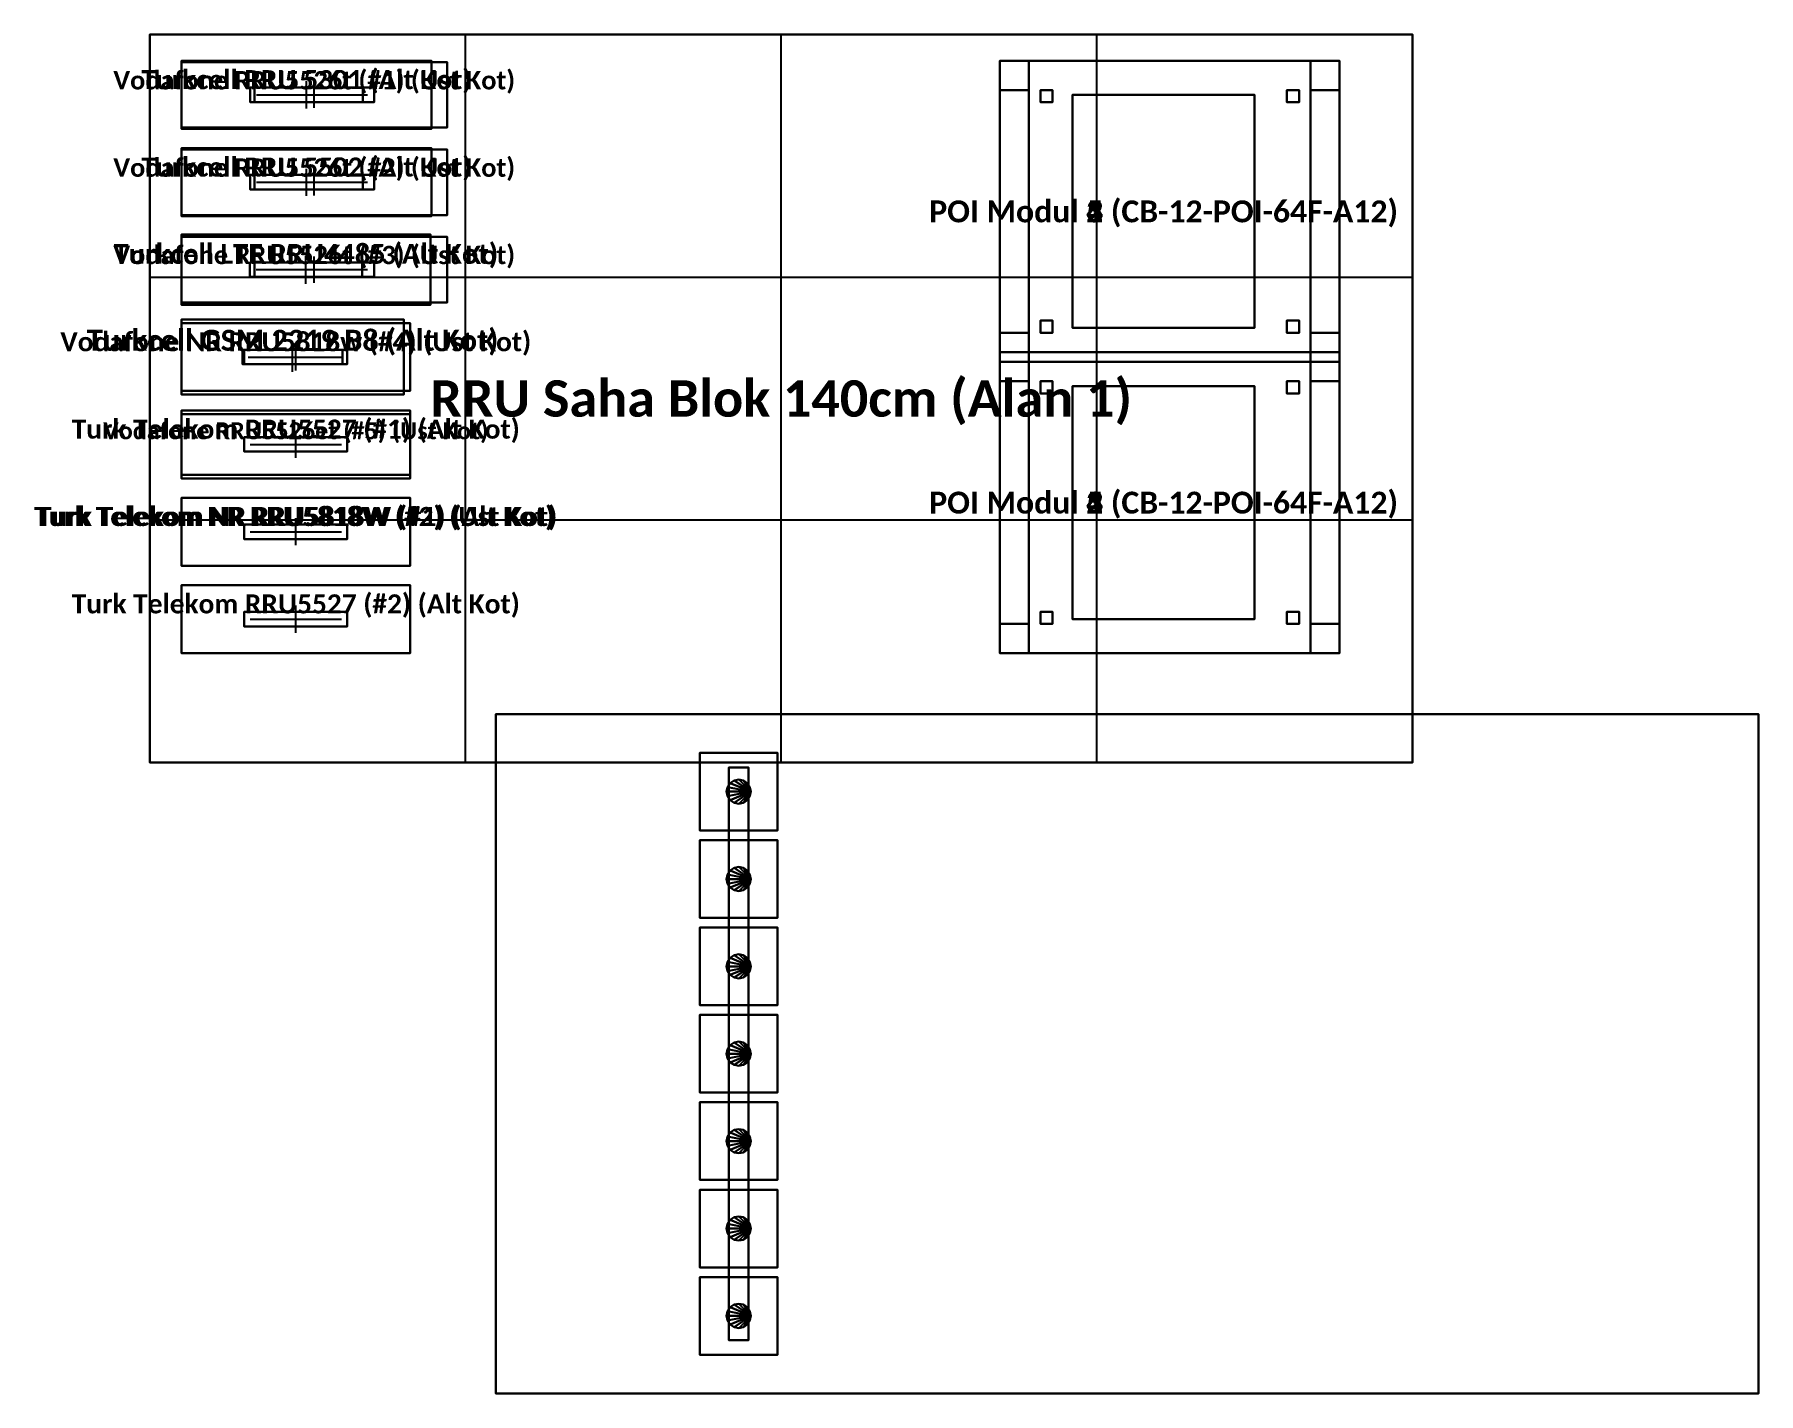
# Model space of a CAD drawing. Header units: millimetres. Extents: x -2250 to 1300, y -700 to 2100.
import ezdxf
from ezdxf.enums import TextEntityAlignment as Align

# ---------------------------------------------------------------- set-up
doc = ezdxf.new("R2010")
doc.units = ezdxf.units.MM
for name, color, linetype in [('BLOK_OZEL_PLATFORM', 140, 'CONTINUOUS'), ('EKP_POI_MODULLERI', 40, 'CONTINUOUS'), ('EKP_POI_TASIYICI_SASE', 30, 'CONTINUOUS'), ('EKP_TURK_TELEKOM_RRU', 4, 'CONTINUOUS'), ('EKP_TURKCELL_RRU', 5, 'CONTINUOUS'), ('EKP_VODAFONE_RRU', 1, 'CONTINUOUS'), ('MONTAJ_BORULARI', 2, 'CONTINUOUS')]:
    doc.layers.add(name, color=color, linetype=linetype)
doc.styles.get("Standard").update_dxf_attribs({"font": 'calibrib.ttf'})

msp = doc.modelspace()

# ---------------------------------------------------------------- texts
at = {"layer": 'BLOK_OZEL_PLATFORM'}
msp.add_text('RRU Saha Blok 140cm (Alan 1)', height=75, dxfattribs=at).set_placement((-712.5, 1350), align=Align.MIDDLE_CENTER)
at = {"layer": 'EKP_POI_MODULLERI'}
for s, p in [('POI Modul 1 (CB-12-POI-64F-A12)', (75, 1735.5)), ('POI Modul 2 (CB-12-POI-64F-A12)', (75, 1735.5)), ('POI Modul 3 (CB-12-POI-64F-A12)', (75, 1735.5)), ('POI Modul 4 (CB-12-POI-64F-A12)', (75, 1735.5)), ('POI Modul 5 (CB-12-POI-64F-A12)', (75, 1735.5)), ('POI Modul 1 (CB-12-POI-64F-A12)', (75, 1135.5)), ('POI Modul 2 (CB-12-POI-64F-A12)', (75, 1135.5)), ('POI Modul 3 (CB-12-POI-64F-A12)', (75, 1135.5)), ('POI Modul 4 (CB-12-POI-64F-A12)', (75, 1135.5)), ('POI Modul 5 (CB-12-POI-64F-A12)', (75, 1135.5))]:
    msp.add_text(s, height=45, dxfattribs=at).set_placement(p, align=Align.MIDDLE_CENTER)
at = {"layer": 'EKP_TURK_TELEKOM_RRU'}
for s, p in [('Turk Telekom RRU5527 (#1) (Alt Kot)', (-1712, 1286.9)), ('Turk Telekom NR RRU5818W (#2) (Ust Kot)', (-1712, 1106.9)), ('Turk Telekom NR RRU5818W (#1) (Alt Kot)', (-1712, 1106.9)), ('Turk Telekom RRU5527 (#2) (Alt Kot)', (-1712, 926.9))]:
    msp.add_text(s, height=39.2, dxfattribs=at).set_placement(p, align=Align.MIDDLE_CENTER)
at = {"layer": 'EKP_TURKCELL_RRU'}
for s, height, p in [('Turkcell RRU 5301 (Alt Kot)', 39.2, (-1690, 2006.9)), ('Turkcell RRU 5502 (Alt Kot)', 39.2, (-1690, 1826.9)), ('Turkcell LTE RRU4485 (Alt Kot)', 40.6, (-1691, 1648)), ('Turkcell GSM 2219 B8 (Alt Kot)', 43.12, (-1718.5, 1470))]:
    msp.add_text(s, height=height, dxfattribs=at).set_placement(p, align=Align.MIDDLE_CENTER)
at = {"layer": 'EKP_VODAFONE_RRU'}
for s, height, p in [('Vodafone RRU5526t (#1) (Ust Kot)', 37.8, (-1674, 2005.7)), ('Vodafone RRU5526t (#2) (Ust Kot)', 37.8, (-1674, 1825.7)), ('Vodafone RRU5526t (#3) (Ust Kot)', 37.8, (-1674, 1645.7)), ('Vodafone NR RRU5818w (#4) (Ust Kot)', 39.2, (-1712, 1466.9)), ('Vodafone RRU5526et (#5) (Ust Kot)', 35, (-1712, 1283.5))]:
    msp.add_text(s, height=height, dxfattribs=at).set_placement(p, align=Align.MIDDLE_CENTER)

# ---------------------------------------------------------------- linework, layer by layer
at = {"layer": 'BLOK_OZEL_PLATFORM'}
for p, q in [((587.5, 2100, -688), (-2012.5, 2100, -688)), ((-2012.5, 2100, -688), (-2012.5, 600, -688)), ((587.5, 2100, 1216), (-2012.5, 2100, 1216)), ((-2012.5, 2100, 1216), (-2012.5, 600, 1216)), ((-2012.5, 2100, -688), (-2012.5, 2100, 1216)), ((-1362.5, 600, 1216), (-1362.5, 2100, 1216)), ((-712.5, 600, 1216), (-712.5, 2100, 1216)), ((-62.5, 600, 1216), (-62.5, 2100, 1216)), ((587.5, 600, -688), (587.5, 2100, -688)), ((587.5, 600, 1216), (587.5, 2100, 1216)), ((587.5, 2100, -688), (587.5, 2100, 1216)), ((-2012.5, 1600, 1216), (587.5, 1600, 1216)), ((-2012.5, 1100, 1216), (587.5, 1100, 1216)), ((1300, 700, -50), (-1300, 700, -50)), ((-1300, 700, -50), (-1300, -700, -50)), ((1300, 700), (-1300, 700)), ((-1300, 700), (-1300, -700)), ((-1300, 700, -50), (-1300, 700)), ((1300, -700, -50), (1300, 700, -50)), ((1300, -700), (1300, 700)), ((1300, 700, -50), (1300, 700)), ((-2012.5, 600, -688), (587.5, 600, -688)), ((-2012.5, 600, 1216), (587.5, 600, 1216)), ((-2012.5, 600, -688), (-2012.5, 600, 1216)), ((587.5, 600, -688), (587.5, 600, 1216)), ((-1300, -700, -50), (1300, -700, -50)), ((-1300, -700), (1300, -700)), ((-1300, -700, -50), (-1300, -700)), ((1300, -700, -50), (1300, -700))]:
    msp.add_line(p, q, dxfattribs=at)
for points in [[(-2012.5, 600, -688), (587.5, 600, -688), (587.5, 2100, -688), (-2012.5, 2100, -688)], [(-2012.5, 600, 1216), (587.5, 600, 1216), (587.5, 2100, 1216), (-2012.5, 2100, 1216)], [(-2012.5, 2100, -688), (587.5, 2100, -688), (587.5, 2100, 1216), (-2012.5, 2100, 1216)], [(-2012.5, 600, -688), (-2012.5, 2100, -688), (-2012.5, 2100, 1216), (-2012.5, 600, 1216)], [(587.5, 600, -688), (587.5, 2100, -688), (587.5, 2100, 1216), (587.5, 600, 1216)], [(-1300, -700, -50), (1300, -700, -50), (1300, 700, -50), (-1300, 700, -50)], [(-1300, -700), (1300, -700), (1300, 700), (-1300, 700)], [(-1300, 700, -50), (1300, 700, -50), (1300, 700), (-1300, 700)], [(-1300, -700, -50), (-1300, 700, -50), (-1300, 700), (-1300, -700)], [(1300, -700, -50), (1300, 700, -50), (1300, 700), (1300, -700)], [(-2012.5, 600, -688), (587.5, 600, -688), (587.5, 600, 1216), (-2012.5, 600, 1216)], [(-1300, -700, -50), (1300, -700, -50), (1300, -700), (-1300, -700)]]:
    msp.add_3dface(points, dxfattribs=at)
at = {"layer": 'EKP_POI_MODULLERI'}
for p, q in [((262.5, 1975.5, 158.5), (-112.5, 1975.5, 158.5)), ((-112.5, 1975.5, 158.5), (-112.5, 1495.5, 158.5)), ((262.5, 1975.5, 422.5), (-112.5, 1975.5, 422.5)), ((-112.5, 1975.5, 422.5), (-112.5, 1495.5, 422.5)), ((-112.5, 1975.5, 158.5), (-112.5, 1975.5, 422.5)), ((262.5, 1975.5, 473.5), (-112.5, 1975.5, 473.5)), ((-112.5, 1975.5, 473.5), (-112.5, 1495.5, 473.5)), ((262.5, 1975.5, 737.5), (-112.5, 1975.5, 737.5)), ((-112.5, 1975.5, 737.5), (-112.5, 1495.5, 737.5)), ((-112.5, 1975.5, 473.5), (-112.5, 1975.5, 737.5)), ((262.5, 1975.5, 788.5), (-112.5, 1975.5, 788.5)), ((-112.5, 1975.5, 788.5), (-112.5, 1495.5, 788.5)), ((262.5, 1975.5, 1052.5), (-112.5, 1975.5, 1052.5)), ((-112.5, 1975.5, 1052.5), (-112.5, 1495.5, 1052.5)), ((-112.5, 1975.5, 788.5), (-112.5, 1975.5, 1052.5)), ((262.5, 1975.5, 1103.5), (-112.5, 1975.5, 1103.5)), ((-112.5, 1975.5, 1103.5), (-112.5, 1495.5, 1103.5)), ((262.5, 1975.5, 1367.5), (-112.5, 1975.5, 1367.5)), ((-112.5, 1975.5, 1367.5), (-112.5, 1495.5, 1367.5)), ((-112.5, 1975.5, 1103.5), (-112.5, 1975.5, 1367.5)), ((262.5, 1975.5, 1418.5), (-112.5, 1975.5, 1418.5)), ((-112.5, 1975.5, 1418.5), (-112.5, 1495.5, 1418.5)), ((262.5, 1975.5, 1682.5), (-112.5, 1975.5, 1682.5)), ((-112.5, 1975.5, 1682.5), (-112.5, 1495.5, 1682.5)), ((-112.5, 1975.5, 1418.5), (-112.5, 1975.5, 1682.5)), ((262.5, 1495.5, 158.5), (262.5, 1975.5, 158.5)), ((262.5, 1495.5, 422.5), (262.5, 1975.5, 422.5)), ((262.5, 1975.5, 158.5), (262.5, 1975.5, 422.5)), ((262.5, 1495.5, 473.5), (262.5, 1975.5, 473.5)), ((262.5, 1495.5, 737.5), (262.5, 1975.5, 737.5)), ((262.5, 1975.5, 473.5), (262.5, 1975.5, 737.5)), ((262.5, 1495.5, 788.5), (262.5, 1975.5, 788.5)), ((262.5, 1495.5, 1052.5), (262.5, 1975.5, 1052.5)), ((262.5, 1975.5, 788.5), (262.5, 1975.5, 1052.5)), ((262.5, 1495.5, 1103.5), (262.5, 1975.5, 1103.5)), ((262.5, 1495.5, 1367.5), (262.5, 1975.5, 1367.5)), ((262.5, 1975.5, 1103.5), (262.5, 1975.5, 1367.5)), ((262.5, 1495.5, 1418.5), (262.5, 1975.5, 1418.5)), ((262.5, 1495.5, 1682.5), (262.5, 1975.5, 1682.5)), ((262.5, 1975.5, 1418.5), (262.5, 1975.5, 1682.5)), ((-112.5, 1495.5, 158.5), (262.5, 1495.5, 158.5)), ((-112.5, 1495.5, 422.5), (262.5, 1495.5, 422.5)), ((-112.5, 1495.5, 158.5), (-112.5, 1495.5, 422.5)), ((-112.5, 1495.5, 473.5), (262.5, 1495.5, 473.5)), ((-112.5, 1495.5, 737.5), (262.5, 1495.5, 737.5)), ((-112.5, 1495.5, 473.5), (-112.5, 1495.5, 737.5)), ((-112.5, 1495.5, 788.5), (262.5, 1495.5, 788.5)), ((-112.5, 1495.5, 1052.5), (262.5, 1495.5, 1052.5)), ((-112.5, 1495.5, 788.5), (-112.5, 1495.5, 1052.5)), ((-112.5, 1495.5, 1103.5), (262.5, 1495.5, 1103.5)), ((-112.5, 1495.5, 1367.5), (262.5, 1495.5, 1367.5)), ((-112.5, 1495.5, 1103.5), (-112.5, 1495.5, 1367.5)), ((-112.5, 1495.5, 1418.5), (262.5, 1495.5, 1418.5)), ((-112.5, 1495.5, 1682.5), (262.5, 1495.5, 1682.5)), ((-112.5, 1495.5, 1418.5), (-112.5, 1495.5, 1682.5)), ((262.5, 1495.5, 158.5), (262.5, 1495.5, 422.5)), ((262.5, 1495.5, 473.5), (262.5, 1495.5, 737.5)), ((262.5, 1495.5, 788.5), (262.5, 1495.5, 1052.5)), ((262.5, 1495.5, 1103.5), (262.5, 1495.5, 1367.5)), ((262.5, 1495.5, 1418.5), (262.5, 1495.5, 1682.5)), ((262.5, 1375.5, 158.5), (-112.5, 1375.5, 158.5)), ((-112.5, 1375.5, 158.5), (-112.5, 895.5, 158.5)), ((262.5, 1375.5, 422.5), (-112.5, 1375.5, 422.5)), ((-112.5, 1375.5, 422.5), (-112.5, 895.5, 422.5)), ((-112.5, 1375.5, 158.5), (-112.5, 1375.5, 422.5)), ((262.5, 1375.5, 473.5), (-112.5, 1375.5, 473.5)), ((-112.5, 1375.5, 473.5), (-112.5, 895.5, 473.5)), ((262.5, 1375.5, 737.5), (-112.5, 1375.5, 737.5)), ((-112.5, 1375.5, 737.5), (-112.5, 895.5, 737.5)), ((-112.5, 1375.5, 473.5), (-112.5, 1375.5, 737.5)), ((262.5, 1375.5, 788.5), (-112.5, 1375.5, 788.5)), ((-112.5, 1375.5, 788.5), (-112.5, 895.5, 788.5)), ((262.5, 1375.5, 1052.5), (-112.5, 1375.5, 1052.5)), ((-112.5, 1375.5, 1052.5), (-112.5, 895.5, 1052.5)), ((-112.5, 1375.5, 788.5), (-112.5, 1375.5, 1052.5)), ((262.5, 1375.5, 1103.5), (-112.5, 1375.5, 1103.5)), ((-112.5, 1375.5, 1103.5), (-112.5, 895.5, 1103.5)), ((262.5, 1375.5, 1367.5), (-112.5, 1375.5, 1367.5)), ((-112.5, 1375.5, 1367.5), (-112.5, 895.5, 1367.5)), ((-112.5, 1375.5, 1103.5), (-112.5, 1375.5, 1367.5)), ((262.5, 1375.5, 1418.5), (-112.5, 1375.5, 1418.5)), ((-112.5, 1375.5, 1418.5), (-112.5, 895.5, 1418.5)), ((262.5, 1375.5, 1682.5), (-112.5, 1375.5, 1682.5)), ((-112.5, 1375.5, 1682.5), (-112.5, 895.5, 1682.5)), ((-112.5, 1375.5, 1418.5), (-112.5, 1375.5, 1682.5)), ((262.5, 895.5, 158.5), (262.5, 1375.5, 158.5)), ((262.5, 895.5, 422.5), (262.5, 1375.5, 422.5)), ((262.5, 1375.5, 158.5), (262.5, 1375.5, 422.5)), ((262.5, 895.5, 473.5), (262.5, 1375.5, 473.5)), ((262.5, 895.5, 737.5), (262.5, 1375.5, 737.5)), ((262.5, 1375.5, 473.5), (262.5, 1375.5, 737.5)), ((262.5, 895.5, 788.5), (262.5, 1375.5, 788.5)), ((262.5, 895.5, 1052.5), (262.5, 1375.5, 1052.5)), ((262.5, 1375.5, 788.5), (262.5, 1375.5, 1052.5)), ((262.5, 895.5, 1103.5), (262.5, 1375.5, 1103.5)), ((262.5, 895.5, 1367.5), (262.5, 1375.5, 1367.5)), ((262.5, 1375.5, 1103.5), (262.5, 1375.5, 1367.5)), ((262.5, 895.5, 1418.5), (262.5, 1375.5, 1418.5)), ((262.5, 895.5, 1682.5), (262.5, 1375.5, 1682.5)), ((262.5, 1375.5, 1418.5), (262.5, 1375.5, 1682.5)), ((-112.5, 895.5, 158.5), (262.5, 895.5, 158.5)), ((-112.5, 895.5, 422.5), (262.5, 895.5, 422.5)), ((-112.5, 895.5, 158.5), (-112.5, 895.5, 422.5)), ((-112.5, 895.5, 473.5), (262.5, 895.5, 473.5)), ((-112.5, 895.5, 737.5), (262.5, 895.5, 737.5)), ((-112.5, 895.5, 473.5), (-112.5, 895.5, 737.5)), ((-112.5, 895.5, 788.5), (262.5, 895.5, 788.5)), ((-112.5, 895.5, 1052.5), (262.5, 895.5, 1052.5)), ((-112.5, 895.5, 788.5), (-112.5, 895.5, 1052.5)), ((-112.5, 895.5, 1103.5), (262.5, 895.5, 1103.5)), ((-112.5, 895.5, 1367.5), (262.5, 895.5, 1367.5)), ((-112.5, 895.5, 1103.5), (-112.5, 895.5, 1367.5)), ((-112.5, 895.5, 1418.5), (262.5, 895.5, 1418.5)), ((-112.5, 895.5, 1682.5), (262.5, 895.5, 1682.5)), ((-112.5, 895.5, 1418.5), (-112.5, 895.5, 1682.5)), ((262.5, 895.5, 158.5), (262.5, 895.5, 422.5)), ((262.5, 895.5, 473.5), (262.5, 895.5, 737.5)), ((262.5, 895.5, 788.5), (262.5, 895.5, 1052.5)), ((262.5, 895.5, 1103.5), (262.5, 895.5, 1367.5)), ((262.5, 895.5, 1418.5), (262.5, 895.5, 1682.5))]:
    msp.add_line(p, q, dxfattribs=at)
for points in [[(-112.5, 1495.5, 158.5), (262.5, 1495.5, 158.5), (262.5, 1975.5, 158.5), (-112.5, 1975.5, 158.5)], [(-112.5, 1495.5, 422.5), (262.5, 1495.5, 422.5), (262.5, 1975.5, 422.5), (-112.5, 1975.5, 422.5)], [(-112.5, 1975.5, 158.5), (262.5, 1975.5, 158.5), (262.5, 1975.5, 422.5), (-112.5, 1975.5, 422.5)], [(-112.5, 1495.5, 158.5), (-112.5, 1975.5, 158.5), (-112.5, 1975.5, 422.5), (-112.5, 1495.5, 422.5)], [(-112.5, 1495.5, 473.5), (262.5, 1495.5, 473.5), (262.5, 1975.5, 473.5), (-112.5, 1975.5, 473.5)], [(-112.5, 1495.5, 737.5), (262.5, 1495.5, 737.5), (262.5, 1975.5, 737.5), (-112.5, 1975.5, 737.5)], [(-112.5, 1975.5, 473.5), (262.5, 1975.5, 473.5), (262.5, 1975.5, 737.5), (-112.5, 1975.5, 737.5)], [(-112.5, 1495.5, 473.5), (-112.5, 1975.5, 473.5), (-112.5, 1975.5, 737.5), (-112.5, 1495.5, 737.5)], [(-112.5, 1495.5, 788.5), (262.5, 1495.5, 788.5), (262.5, 1975.5, 788.5), (-112.5, 1975.5, 788.5)], [(-112.5, 1495.5, 1052.5), (262.5, 1495.5, 1052.5), (262.5, 1975.5, 1052.5), (-112.5, 1975.5, 1052.5)], [(-112.5, 1975.5, 788.5), (262.5, 1975.5, 788.5), (262.5, 1975.5, 1052.5), (-112.5, 1975.5, 1052.5)], [(-112.5, 1495.5, 788.5), (-112.5, 1975.5, 788.5), (-112.5, 1975.5, 1052.5), (-112.5, 1495.5, 1052.5)], [(-112.5, 1495.5, 1103.5), (262.5, 1495.5, 1103.5), (262.5, 1975.5, 1103.5), (-112.5, 1975.5, 1103.5)], [(-112.5, 1495.5, 1367.5), (262.5, 1495.5, 1367.5), (262.5, 1975.5, 1367.5), (-112.5, 1975.5, 1367.5)], [(-112.5, 1975.5, 1103.5), (262.5, 1975.5, 1103.5), (262.5, 1975.5, 1367.5), (-112.5, 1975.5, 1367.5)], [(-112.5, 1495.5, 1103.5), (-112.5, 1975.5, 1103.5), (-112.5, 1975.5, 1367.5), (-112.5, 1495.5, 1367.5)], [(-112.5, 1495.5, 1418.5), (262.5, 1495.5, 1418.5), (262.5, 1975.5, 1418.5), (-112.5, 1975.5, 1418.5)], [(-112.5, 1495.5, 1682.5), (262.5, 1495.5, 1682.5), (262.5, 1975.5, 1682.5), (-112.5, 1975.5, 1682.5)], [(-112.5, 1975.5, 1418.5), (262.5, 1975.5, 1418.5), (262.5, 1975.5, 1682.5), (-112.5, 1975.5, 1682.5)], [(-112.5, 1495.5, 1418.5), (-112.5, 1975.5, 1418.5), (-112.5, 1975.5, 1682.5), (-112.5, 1495.5, 1682.5)], [(262.5, 1495.5, 158.5), (262.5, 1975.5, 158.5), (262.5, 1975.5, 422.5), (262.5, 1495.5, 422.5)], [(262.5, 1495.5, 473.5), (262.5, 1975.5, 473.5), (262.5, 1975.5, 737.5), (262.5, 1495.5, 737.5)], [(262.5, 1495.5, 788.5), (262.5, 1975.5, 788.5), (262.5, 1975.5, 1052.5), (262.5, 1495.5, 1052.5)], [(262.5, 1495.5, 1103.5), (262.5, 1975.5, 1103.5), (262.5, 1975.5, 1367.5), (262.5, 1495.5, 1367.5)], [(262.5, 1495.5, 1418.5), (262.5, 1975.5, 1418.5), (262.5, 1975.5, 1682.5), (262.5, 1495.5, 1682.5)], [(-112.5, 1495.5, 158.5), (262.5, 1495.5, 158.5), (262.5, 1495.5, 422.5), (-112.5, 1495.5, 422.5)], [(-112.5, 1495.5, 473.5), (262.5, 1495.5, 473.5), (262.5, 1495.5, 737.5), (-112.5, 1495.5, 737.5)], [(-112.5, 1495.5, 788.5), (262.5, 1495.5, 788.5), (262.5, 1495.5, 1052.5), (-112.5, 1495.5, 1052.5)], [(-112.5, 1495.5, 1103.5), (262.5, 1495.5, 1103.5), (262.5, 1495.5, 1367.5), (-112.5, 1495.5, 1367.5)], [(-112.5, 1495.5, 1418.5), (262.5, 1495.5, 1418.5), (262.5, 1495.5, 1682.5), (-112.5, 1495.5, 1682.5)], [(-112.5, 895.5, 158.5), (262.5, 895.5, 158.5), (262.5, 1375.5, 158.5), (-112.5, 1375.5, 158.5)], [(-112.5, 895.5, 422.5), (262.5, 895.5, 422.5), (262.5, 1375.5, 422.5), (-112.5, 1375.5, 422.5)], [(-112.5, 1375.5, 158.5), (262.5, 1375.5, 158.5), (262.5, 1375.5, 422.5), (-112.5, 1375.5, 422.5)], [(-112.5, 895.5, 158.5), (-112.5, 1375.5, 158.5), (-112.5, 1375.5, 422.5), (-112.5, 895.5, 422.5)], [(-112.5, 895.5, 473.5), (262.5, 895.5, 473.5), (262.5, 1375.5, 473.5), (-112.5, 1375.5, 473.5)], [(-112.5, 895.5, 737.5), (262.5, 895.5, 737.5), (262.5, 1375.5, 737.5), (-112.5, 1375.5, 737.5)], [(-112.5, 1375.5, 473.5), (262.5, 1375.5, 473.5), (262.5, 1375.5, 737.5), (-112.5, 1375.5, 737.5)], [(-112.5, 895.5, 473.5), (-112.5, 1375.5, 473.5), (-112.5, 1375.5, 737.5), (-112.5, 895.5, 737.5)], [(-112.5, 895.5, 788.5), (262.5, 895.5, 788.5), (262.5, 1375.5, 788.5), (-112.5, 1375.5, 788.5)], [(-112.5, 895.5, 1052.5), (262.5, 895.5, 1052.5), (262.5, 1375.5, 1052.5), (-112.5, 1375.5, 1052.5)], [(-112.5, 1375.5, 788.5), (262.5, 1375.5, 788.5), (262.5, 1375.5, 1052.5), (-112.5, 1375.5, 1052.5)], [(-112.5, 895.5, 788.5), (-112.5, 1375.5, 788.5), (-112.5, 1375.5, 1052.5), (-112.5, 895.5, 1052.5)], [(-112.5, 895.5, 1103.5), (262.5, 895.5, 1103.5), (262.5, 1375.5, 1103.5), (-112.5, 1375.5, 1103.5)], [(-112.5, 895.5, 1367.5), (262.5, 895.5, 1367.5), (262.5, 1375.5, 1367.5), (-112.5, 1375.5, 1367.5)], [(-112.5, 1375.5, 1103.5), (262.5, 1375.5, 1103.5), (262.5, 1375.5, 1367.5), (-112.5, 1375.5, 1367.5)], [(-112.5, 895.5, 1103.5), (-112.5, 1375.5, 1103.5), (-112.5, 1375.5, 1367.5), (-112.5, 895.5, 1367.5)], [(-112.5, 895.5, 1418.5), (262.5, 895.5, 1418.5), (262.5, 1375.5, 1418.5), (-112.5, 1375.5, 1418.5)], [(-112.5, 895.5, 1682.5), (262.5, 895.5, 1682.5), (262.5, 1375.5, 1682.5), (-112.5, 1375.5, 1682.5)], [(-112.5, 1375.5, 1418.5), (262.5, 1375.5, 1418.5), (262.5, 1375.5, 1682.5), (-112.5, 1375.5, 1682.5)], [(-112.5, 895.5, 1418.5), (-112.5, 1375.5, 1418.5), (-112.5, 1375.5, 1682.5), (-112.5, 895.5, 1682.5)], [(262.5, 895.5, 158.5), (262.5, 1375.5, 158.5), (262.5, 1375.5, 422.5), (262.5, 895.5, 422.5)], [(262.5, 895.5, 473.5), (262.5, 1375.5, 473.5), (262.5, 1375.5, 737.5), (262.5, 895.5, 737.5)], [(262.5, 895.5, 788.5), (262.5, 1375.5, 788.5), (262.5, 1375.5, 1052.5), (262.5, 895.5, 1052.5)], [(262.5, 895.5, 1103.5), (262.5, 1375.5, 1103.5), (262.5, 1375.5, 1367.5), (262.5, 895.5, 1367.5)], [(262.5, 895.5, 1418.5), (262.5, 1375.5, 1418.5), (262.5, 1375.5, 1682.5), (262.5, 895.5, 1682.5)], [(-112.5, 895.5, 158.5), (262.5, 895.5, 158.5), (262.5, 895.5, 422.5), (-112.5, 895.5, 422.5)], [(-112.5, 895.5, 473.5), (262.5, 895.5, 473.5), (262.5, 895.5, 737.5), (-112.5, 895.5, 737.5)], [(-112.5, 895.5, 788.5), (262.5, 895.5, 788.5), (262.5, 895.5, 1052.5), (-112.5, 895.5, 1052.5)], [(-112.5, 895.5, 1103.5), (262.5, 895.5, 1103.5), (262.5, 895.5, 1367.5), (-112.5, 895.5, 1367.5)], [(-112.5, 895.5, 1418.5), (262.5, 895.5, 1418.5), (262.5, 895.5, 1682.5), (-112.5, 895.5, 1682.5)]]:
    msp.add_3dface(points, dxfattribs=at)
at = {"layer": 'EKP_POI_TASIYICI_SASE'}
for p, q in [((437.5, 2045.5, 0), (-262.5, 2045.5, 0)), ((-262.5, 2045.5, 0), (-262.5, 1425.5, 0)), ((437.5, 2045.5, 100), (-262.5, 2045.5, 100)), ((-262.5, 2045.5, 100), (-262.5, 1425.5, 100)), ((-262.5, 2045.5, 0), (-262.5, 2045.5, 100)), ((-202.5, 2045.5, 100), (-262.5, 2045.5, 100)), ((-262.5, 2045.5, 100), (-262.5, 1985.5, 100)), ((-202.5, 2045.5, 1720), (-262.5, 2045.5, 1720)), ((-262.5, 2045.5, 1720), (-262.5, 1985.5, 1720)), ((-262.5, 2045.5, 100), (-262.5, 2045.5, 1720)), ((437.5, 2045.5, 1720), (-262.5, 2045.5, 1720)), ((-262.5, 2045.5, 1720), (-262.5, 1425.5, 1720)), ((437.5, 2045.5, 1780), (-262.5, 2045.5, 1780)), ((-262.5, 2045.5, 1780), (-262.5, 1425.5, 1780)), ((-262.5, 2045.5, 1720), (-262.5, 2045.5, 1780)), ((-202.5, 1985.5, 100), (-202.5, 2045.5, 100)), ((-202.5, 1985.5, 1720), (-202.5, 2045.5, 1720)), ((-202.5, 2045.5, 100), (-202.5, 2045.5, 1720)), ((437.5, 2045.5, 100), (377.5, 2045.5, 100)), ((377.5, 2045.5, 100), (377.5, 1985.5, 100)), ((437.5, 2045.5, 1720), (377.5, 2045.5, 1720)), ((377.5, 2045.5, 1720), (377.5, 1985.5, 1720)), ((377.5, 2045.5, 100), (377.5, 2045.5, 1720)), ((437.5, 1425.5, 0), (437.5, 2045.5, 0)), ((437.5, 1425.5, 100), (437.5, 2045.5, 100)), ((437.5, 2045.5, 0), (437.5, 2045.5, 100)), ((437.5, 1985.5, 100), (437.5, 2045.5, 100)), ((437.5, 1985.5, 1720), (437.5, 2045.5, 1720)), ((437.5, 2045.5, 100), (437.5, 2045.5, 1720)), ((437.5, 1425.5, 1720), (437.5, 2045.5, 1720)), ((437.5, 1425.5, 1780), (437.5, 2045.5, 1780)), ((437.5, 2045.5, 1720), (437.5, 2045.5, 1780)), ((-262.5, 1985.5, 100), (-202.5, 1985.5, 100)), ((-262.5, 1985.5, 1720), (-202.5, 1985.5, 1720)), ((-262.5, 1985.5, 100), (-262.5, 1985.5, 1720)), ((-202.5, 1985.5, 140), (-262.5, 1985.5, 140)), ((-262.5, 1985.5, 140), (-262.5, 1485.5, 140)), ((-202.5, 1985.5, 180), (-262.5, 1985.5, 180)), ((-262.5, 1985.5, 180), (-262.5, 1485.5, 180)), ((-262.5, 1985.5, 140), (-262.5, 1985.5, 180)), ((-202.5, 1985.5, 890), (-262.5, 1985.5, 890)), ((-262.5, 1985.5, 890), (-262.5, 1485.5, 890)), ((-202.5, 1985.5, 930), (-262.5, 1985.5, 930)), ((-262.5, 1985.5, 930), (-262.5, 1485.5, 930)), ((-262.5, 1985.5, 890), (-262.5, 1985.5, 930)), ((-202.5, 1985.5, 1660), (-262.5, 1985.5, 1660)), ((-262.5, 1985.5, 1660), (-262.5, 1485.5, 1660)), ((-202.5, 1985.5, 1700), (-262.5, 1985.5, 1700)), ((-262.5, 1985.5, 1700), (-262.5, 1485.5, 1700)), ((-262.5, 1985.5, 1660), (-262.5, 1985.5, 1700)), ((-202.5, 1985.5, 100), (-202.5, 1985.5, 1720)), ((-202.5, 1485.5, 140), (-202.5, 1985.5, 140)), ((-202.5, 1485.5, 180), (-202.5, 1985.5, 180)), ((-202.5, 1985.5, 140), (-202.5, 1985.5, 180)), ((-202.5, 1485.5, 890), (-202.5, 1985.5, 890)), ((-202.5, 1485.5, 930), (-202.5, 1985.5, 930)), ((-202.5, 1985.5, 890), (-202.5, 1985.5, 930)), ((-202.5, 1485.5, 1660), (-202.5, 1985.5, 1660)), ((-202.5, 1485.5, 1700), (-202.5, 1985.5, 1700)), ((-202.5, 1985.5, 1660), (-202.5, 1985.5, 1700)), ((-153.8, 1985.5, 100), (-178.8, 1985.5, 100)), ((-178.8, 1985.5, 100), (-178.8, 1960.5, 100)), ((-153.8, 1985.5, 1720), (-178.8, 1985.5, 1720)), ((-178.8, 1985.5, 1720), (-178.8, 1960.5, 1720)), ((-178.8, 1985.5, 100), (-178.8, 1985.5, 1720)), ((-178.8, 1960.5, 100), (-153.8, 1960.5, 100)), ((-178.8, 1960.5, 1720), (-153.8, 1960.5, 1720)), ((-178.8, 1960.5, 100), (-178.8, 1960.5, 1720)), ((-153.8, 1960.5, 100), (-153.8, 1985.5, 100)), ((-153.8, 1960.5, 1720), (-153.8, 1985.5, 1720)), ((-153.8, 1985.5, 100), (-153.8, 1985.5, 1720)), ((-153.8, 1960.5, 100), (-153.8, 1960.5, 1720)), ((353.8, 1985.5, 100), (328.8, 1985.5, 100)), ((328.8, 1985.5, 100), (328.8, 1960.5, 100)), ((353.8, 1985.5, 1720), (328.8, 1985.5, 1720)), ((328.8, 1985.5, 1720), (328.8, 1960.5, 1720)), ((328.8, 1985.5, 100), (328.8, 1985.5, 1720)), ((328.8, 1960.5, 100), (353.8, 1960.5, 100)), ((328.8, 1960.5, 1720), (353.8, 1960.5, 1720)), ((328.8, 1960.5, 100), (328.8, 1960.5, 1720)), ((353.8, 1960.5, 100), (353.8, 1985.5, 100)), ((353.8, 1960.5, 1720), (353.8, 1985.5, 1720)), ((353.8, 1985.5, 100), (353.8, 1985.5, 1720)), ((353.8, 1960.5, 100), (353.8, 1960.5, 1720)), ((377.5, 1985.5, 100), (437.5, 1985.5, 100)), ((377.5, 1985.5, 1720), (437.5, 1985.5, 1720)), ((377.5, 1985.5, 100), (377.5, 1985.5, 1720)), ((437.5, 1985.5, 140), (377.5, 1985.5, 140)), ((377.5, 1985.5, 140), (377.5, 1485.5, 140)), ((437.5, 1985.5, 180), (377.5, 1985.5, 180)), ((377.5, 1985.5, 180), (377.5, 1485.5, 180)), ((377.5, 1985.5, 140), (377.5, 1985.5, 180)), ((437.5, 1985.5, 890), (377.5, 1985.5, 890)), ((377.5, 1985.5, 890), (377.5, 1485.5, 890)), ((437.5, 1985.5, 930), (377.5, 1985.5, 930)), ((377.5, 1985.5, 930), (377.5, 1485.5, 930)), ((377.5, 1985.5, 890), (377.5, 1985.5, 930)), ((437.5, 1985.5, 1660), (377.5, 1985.5, 1660)), ((377.5, 1985.5, 1660), (377.5, 1485.5, 1660)), ((437.5, 1985.5, 1700), (377.5, 1985.5, 1700)), ((377.5, 1985.5, 1700), (377.5, 1485.5, 1700)), ((377.5, 1985.5, 1660), (377.5, 1985.5, 1700)), ((437.5, 1985.5, 100), (437.5, 1985.5, 1720)), ((437.5, 1485.5, 140), (437.5, 1985.5, 140)), ((437.5, 1485.5, 180), (437.5, 1985.5, 180)), ((437.5, 1985.5, 140), (437.5, 1985.5, 180)), ((437.5, 1485.5, 890), (437.5, 1985.5, 890)), ((437.5, 1485.5, 930), (437.5, 1985.5, 930)), ((437.5, 1985.5, 890), (437.5, 1985.5, 930)), ((437.5, 1485.5, 1660), (437.5, 1985.5, 1660)), ((437.5, 1485.5, 1700), (437.5, 1985.5, 1700)), ((437.5, 1985.5, 1660), (437.5, 1985.5, 1700)), ((-153.8, 1510.5, 100), (-178.8, 1510.5, 100)), ((-178.8, 1510.5, 100), (-178.8, 1485.5, 100)), ((-153.8, 1510.5, 1720), (-178.8, 1510.5, 1720)), ((-178.8, 1510.5, 1720), (-178.8, 1485.5, 1720)), ((-178.8, 1510.5, 100), (-178.8, 1510.5, 1720)), ((-153.8, 1485.5, 100), (-153.8, 1510.5, 100)), ((-153.8, 1485.5, 1720), (-153.8, 1510.5, 1720)), ((-153.8, 1510.5, 100), (-153.8, 1510.5, 1720)), ((353.8, 1510.5, 100), (328.8, 1510.5, 100)), ((328.8, 1510.5, 100), (328.8, 1485.5, 100)), ((353.8, 1510.5, 1720), (328.8, 1510.5, 1720)), ((328.8, 1510.5, 1720), (328.8, 1485.5, 1720)), ((328.8, 1510.5, 100), (328.8, 1510.5, 1720)), ((353.8, 1485.5, 100), (353.8, 1510.5, 100)), ((353.8, 1485.5, 1720), (353.8, 1510.5, 1720)), ((353.8, 1510.5, 100), (353.8, 1510.5, 1720)), ((-202.5, 1485.5, 100), (-262.5, 1485.5, 100)), ((-262.5, 1485.5, 100), (-262.5, 1425.5, 100)), ((-202.5, 1485.5, 1720), (-262.5, 1485.5, 1720)), ((-262.5, 1485.5, 1720), (-262.5, 1425.5, 1720)), ((-262.5, 1485.5, 100), (-262.5, 1485.5, 1720)), ((-262.5, 1485.5, 140), (-202.5, 1485.5, 140)), ((-262.5, 1485.5, 180), (-202.5, 1485.5, 180)), ((-262.5, 1485.5, 140), (-262.5, 1485.5, 180)), ((-262.5, 1485.5, 890), (-202.5, 1485.5, 890)), ((-262.5, 1485.5, 930), (-202.5, 1485.5, 930)), ((-262.5, 1485.5, 890), (-262.5, 1485.5, 930)), ((-262.5, 1485.5, 1660), (-202.5, 1485.5, 1660)), ((-262.5, 1485.5, 1700), (-202.5, 1485.5, 1700)), ((-262.5, 1485.5, 1660), (-262.5, 1485.5, 1700)), ((-202.5, 1425.5, 100), (-202.5, 1485.5, 100)), ((-202.5, 1425.5, 1720), (-202.5, 1485.5, 1720)), ((-202.5, 1485.5, 100), (-202.5, 1485.5, 1720)), ((-202.5, 1485.5, 140), (-202.5, 1485.5, 180)), ((-202.5, 1485.5, 890), (-202.5, 1485.5, 930)), ((-202.5, 1485.5, 1660), (-202.5, 1485.5, 1700)), ((-178.8, 1485.5, 100), (-153.8, 1485.5, 100)), ((-178.8, 1485.5, 1720), (-153.8, 1485.5, 1720)), ((-178.8, 1485.5, 100), (-178.8, 1485.5, 1720)), ((-153.8, 1485.5, 100), (-153.8, 1485.5, 1720)), ((328.8, 1485.5, 100), (353.8, 1485.5, 100)), ((328.8, 1485.5, 1720), (353.8, 1485.5, 1720)), ((328.8, 1485.5, 100), (328.8, 1485.5, 1720)), ((353.8, 1485.5, 100), (353.8, 1485.5, 1720)), ((437.5, 1485.5, 100), (377.5, 1485.5, 100)), ((377.5, 1485.5, 100), (377.5, 1425.5, 100)), ((437.5, 1485.5, 1720), (377.5, 1485.5, 1720)), ((377.5, 1485.5, 1720), (377.5, 1425.5, 1720)), ((377.5, 1485.5, 100), (377.5, 1485.5, 1720)), ((377.5, 1485.5, 140), (437.5, 1485.5, 140)), ((377.5, 1485.5, 180), (437.5, 1485.5, 180)), ((377.5, 1485.5, 140), (377.5, 1485.5, 180)), ((377.5, 1485.5, 890), (437.5, 1485.5, 890)), ((377.5, 1485.5, 930), (437.5, 1485.5, 930)), ((377.5, 1485.5, 890), (377.5, 1485.5, 930)), ((377.5, 1485.5, 1660), (437.5, 1485.5, 1660)), ((377.5, 1485.5, 1700), (437.5, 1485.5, 1700)), ((377.5, 1485.5, 1660), (377.5, 1485.5, 1700)), ((437.5, 1425.5, 100), (437.5, 1485.5, 100)), ((437.5, 1425.5, 1720), (437.5, 1485.5, 1720)), ((437.5, 1485.5, 100), (437.5, 1485.5, 1720)), ((437.5, 1485.5, 140), (437.5, 1485.5, 180)), ((437.5, 1485.5, 890), (437.5, 1485.5, 930)), ((437.5, 1485.5, 1660), (437.5, 1485.5, 1700)), ((437.5, 1445.5, 0), (-262.5, 1445.5, 0)), ((-262.5, 1445.5, 0), (-262.5, 825.5, 0)), ((437.5, 1445.5, 100), (-262.5, 1445.5, 100)), ((-262.5, 1445.5, 100), (-262.5, 825.5, 100)), ((-262.5, 1445.5, 0), (-262.5, 1445.5, 100)), ((-202.5, 1445.5, 100), (-262.5, 1445.5, 100)), ((-262.5, 1445.5, 100), (-262.5, 1385.5, 100)), ((-202.5, 1445.5, 1720), (-262.5, 1445.5, 1720)), ((-262.5, 1445.5, 1720), (-262.5, 1385.5, 1720)), ((-262.5, 1445.5, 100), (-262.5, 1445.5, 1720)), ((437.5, 1445.5, 1720), (-262.5, 1445.5, 1720)), ((-262.5, 1445.5, 1720), (-262.5, 825.5, 1720)), ((437.5, 1445.5, 1780), (-262.5, 1445.5, 1780)), ((-262.5, 1445.5, 1780), (-262.5, 825.5, 1780)), ((-262.5, 1445.5, 1720), (-262.5, 1445.5, 1780)), ((-262.5, 1425.5, 0), (437.5, 1425.5, 0)), ((-262.5, 1425.5, 100), (437.5, 1425.5, 100)), ((-262.5, 1425.5, 0), (-262.5, 1425.5, 100)), ((-262.5, 1425.5, 100), (-202.5, 1425.5, 100)), ((-262.5, 1425.5, 1720), (-202.5, 1425.5, 1720)), ((-262.5, 1425.5, 100), (-262.5, 1425.5, 1720)), ((-262.5, 1425.5, 1720), (437.5, 1425.5, 1720)), ((-262.5, 1425.5, 1780), (437.5, 1425.5, 1780)), ((-262.5, 1425.5, 1720), (-262.5, 1425.5, 1780)), ((-202.5, 1385.5, 100), (-202.5, 1445.5, 100)), ((-202.5, 1385.5, 1720), (-202.5, 1445.5, 1720)), ((-202.5, 1445.5, 100), (-202.5, 1445.5, 1720)), ((-202.5, 1425.5, 100), (-202.5, 1425.5, 1720)), ((437.5, 1445.5, 100), (377.5, 1445.5, 100)), ((377.5, 1445.5, 100), (377.5, 1385.5, 100)), ((437.5, 1445.5, 1720), (377.5, 1445.5, 1720)), ((377.5, 1445.5, 1720), (377.5, 1385.5, 1720)), ((377.5, 1445.5, 100), (377.5, 1445.5, 1720)), ((377.5, 1425.5, 100), (437.5, 1425.5, 100)), ((377.5, 1425.5, 1720), (437.5, 1425.5, 1720)), ((377.5, 1425.5, 100), (377.5, 1425.5, 1720)), ((437.5, 825.5, 0), (437.5, 1445.5, 0)), ((437.5, 825.5, 100), (437.5, 1445.5, 100)), ((437.5, 1445.5, 0), (437.5, 1445.5, 100)), ((437.5, 1385.5, 100), (437.5, 1445.5, 100)), ((437.5, 1385.5, 1720), (437.5, 1445.5, 1720)), ((437.5, 1445.5, 100), (437.5, 1445.5, 1720)), ((437.5, 825.5, 1720), (437.5, 1445.5, 1720)), ((437.5, 825.5, 1780), (437.5, 1445.5, 1780)), ((437.5, 1445.5, 1720), (437.5, 1445.5, 1780)), ((437.5, 1425.5, 0), (437.5, 1425.5, 100)), ((437.5, 1425.5, 100), (437.5, 1425.5, 1720)), ((437.5, 1425.5, 1720), (437.5, 1425.5, 1780)), ((-262.5, 1385.5, 100), (-202.5, 1385.5, 100)), ((-262.5, 1385.5, 1720), (-202.5, 1385.5, 1720)), ((-262.5, 1385.5, 100), (-262.5, 1385.5, 1720)), ((-202.5, 1385.5, 140), (-262.5, 1385.5, 140)), ((-262.5, 1385.5, 140), (-262.5, 885.5, 140)), ((-202.5, 1385.5, 180), (-262.5, 1385.5, 180)), ((-262.5, 1385.5, 180), (-262.5, 885.5, 180)), ((-262.5, 1385.5, 140), (-262.5, 1385.5, 180)), ((-202.5, 1385.5, 890), (-262.5, 1385.5, 890)), ((-262.5, 1385.5, 890), (-262.5, 885.5, 890)), ((-202.5, 1385.5, 930), (-262.5, 1385.5, 930)), ((-262.5, 1385.5, 930), (-262.5, 885.5, 930)), ((-262.5, 1385.5, 890), (-262.5, 1385.5, 930)), ((-202.5, 1385.5, 1660), (-262.5, 1385.5, 1660)), ((-262.5, 1385.5, 1660), (-262.5, 885.5, 1660)), ((-202.5, 1385.5, 1700), (-262.5, 1385.5, 1700)), ((-262.5, 1385.5, 1700), (-262.5, 885.5, 1700)), ((-262.5, 1385.5, 1660), (-262.5, 1385.5, 1700)), ((-202.5, 1385.5, 100), (-202.5, 1385.5, 1720)), ((-202.5, 885.5, 140), (-202.5, 1385.5, 140)), ((-202.5, 885.5, 180), (-202.5, 1385.5, 180)), ((-202.5, 1385.5, 140), (-202.5, 1385.5, 180)), ((-202.5, 885.5, 890), (-202.5, 1385.5, 890)), ((-202.5, 885.5, 930), (-202.5, 1385.5, 930)), ((-202.5, 1385.5, 890), (-202.5, 1385.5, 930)), ((-202.5, 885.5, 1660), (-202.5, 1385.5, 1660)), ((-202.5, 885.5, 1700), (-202.5, 1385.5, 1700)), ((-202.5, 1385.5, 1660), (-202.5, 1385.5, 1700)), ((-153.8, 1385.5, 100), (-178.8, 1385.5, 100)), ((-178.8, 1385.5, 100), (-178.8, 1360.5, 100)), ((-153.8, 1385.5, 1720), (-178.8, 1385.5, 1720)), ((-178.8, 1385.5, 1720), (-178.8, 1360.5, 1720)), ((-178.8, 1385.5, 100), (-178.8, 1385.5, 1720)), ((-153.8, 1360.5, 100), (-153.8, 1385.5, 100)), ((-153.8, 1360.5, 1720), (-153.8, 1385.5, 1720)), ((-153.8, 1385.5, 100), (-153.8, 1385.5, 1720)), ((353.8, 1385.5, 100), (328.8, 1385.5, 100)), ((328.8, 1385.5, 100), (328.8, 1360.5, 100)), ((353.8, 1385.5, 1720), (328.8, 1385.5, 1720)), ((328.8, 1385.5, 1720), (328.8, 1360.5, 1720)), ((328.8, 1385.5, 100), (328.8, 1385.5, 1720)), ((353.8, 1360.5, 100), (353.8, 1385.5, 100)), ((353.8, 1360.5, 1720), (353.8, 1385.5, 1720)), ((353.8, 1385.5, 100), (353.8, 1385.5, 1720)), ((377.5, 1385.5, 100), (437.5, 1385.5, 100)), ((377.5, 1385.5, 1720), (437.5, 1385.5, 1720)), ((377.5, 1385.5, 100), (377.5, 1385.5, 1720)), ((437.5, 1385.5, 140), (377.5, 1385.5, 140)), ((377.5, 1385.5, 140), (377.5, 885.5, 140)), ((437.5, 1385.5, 180), (377.5, 1385.5, 180)), ((377.5, 1385.5, 180), (377.5, 885.5, 180)), ((377.5, 1385.5, 140), (377.5, 1385.5, 180)), ((437.5, 1385.5, 890), (377.5, 1385.5, 890)), ((377.5, 1385.5, 890), (377.5, 885.5, 890)), ((437.5, 1385.5, 930), (377.5, 1385.5, 930)), ((377.5, 1385.5, 930), (377.5, 885.5, 930)), ((377.5, 1385.5, 890), (377.5, 1385.5, 930)), ((437.5, 1385.5, 1660), (377.5, 1385.5, 1660)), ((377.5, 1385.5, 1660), (377.5, 885.5, 1660)), ((437.5, 1385.5, 1700), (377.5, 1385.5, 1700)), ((377.5, 1385.5, 1700), (377.5, 885.5, 1700)), ((377.5, 1385.5, 1660), (377.5, 1385.5, 1700)), ((437.5, 1385.5, 100), (437.5, 1385.5, 1720)), ((437.5, 885.5, 140), (437.5, 1385.5, 140)), ((437.5, 885.5, 180), (437.5, 1385.5, 180)), ((437.5, 1385.5, 140), (437.5, 1385.5, 180)), ((437.5, 885.5, 890), (437.5, 1385.5, 890)), ((437.5, 885.5, 930), (437.5, 1385.5, 930)), ((437.5, 1385.5, 890), (437.5, 1385.5, 930)), ((437.5, 885.5, 1660), (437.5, 1385.5, 1660)), ((437.5, 885.5, 1700), (437.5, 1385.5, 1700)), ((437.5, 1385.5, 1660), (437.5, 1385.5, 1700)), ((-178.8, 1360.5, 100), (-153.8, 1360.5, 100)), ((-178.8, 1360.5, 1720), (-153.8, 1360.5, 1720)), ((-178.8, 1360.5, 100), (-178.8, 1360.5, 1720)), ((-153.8, 1360.5, 100), (-153.8, 1360.5, 1720)), ((328.8, 1360.5, 100), (353.8, 1360.5, 100)), ((328.8, 1360.5, 1720), (353.8, 1360.5, 1720)), ((328.8, 1360.5, 100), (328.8, 1360.5, 1720)), ((353.8, 1360.5, 100), (353.8, 1360.5, 1720)), ((-153.8, 910.5, 100), (-178.8, 910.5, 100)), ((-178.8, 910.5, 100), (-178.8, 885.5, 100)), ((-153.8, 910.5, 1720), (-178.8, 910.5, 1720)), ((-178.8, 910.5, 1720), (-178.8, 885.5, 1720)), ((-178.8, 910.5, 100), (-178.8, 910.5, 1720)), ((-153.8, 885.5, 100), (-153.8, 910.5, 100)), ((-153.8, 885.5, 1720), (-153.8, 910.5, 1720)), ((-153.8, 910.5, 100), (-153.8, 910.5, 1720)), ((353.8, 910.5, 100), (328.8, 910.5, 100)), ((328.8, 910.5, 100), (328.8, 885.5, 100)), ((353.8, 910.5, 1720), (328.8, 910.5, 1720)), ((328.8, 910.5, 1720), (328.8, 885.5, 1720)), ((328.8, 910.5, 100), (328.8, 910.5, 1720)), ((353.8, 885.5, 100), (353.8, 910.5, 100)), ((353.8, 885.5, 1720), (353.8, 910.5, 1720)), ((353.8, 910.5, 100), (353.8, 910.5, 1720)), ((-202.5, 885.5, 100), (-262.5, 885.5, 100)), ((-262.5, 885.5, 100), (-262.5, 825.5, 100)), ((-202.5, 885.5, 1720), (-262.5, 885.5, 1720)), ((-262.5, 885.5, 1720), (-262.5, 825.5, 1720)), ((-262.5, 885.5, 100), (-262.5, 885.5, 1720)), ((-262.5, 885.5, 140), (-202.5, 885.5, 140)), ((-262.5, 885.5, 180), (-202.5, 885.5, 180)), ((-262.5, 885.5, 140), (-262.5, 885.5, 180)), ((-262.5, 885.5, 890), (-202.5, 885.5, 890)), ((-262.5, 885.5, 930), (-202.5, 885.5, 930)), ((-262.5, 885.5, 890), (-262.5, 885.5, 930)), ((-262.5, 885.5, 1660), (-202.5, 885.5, 1660)), ((-262.5, 885.5, 1700), (-202.5, 885.5, 1700)), ((-262.5, 885.5, 1660), (-262.5, 885.5, 1700)), ((-202.5, 825.5, 100), (-202.5, 885.5, 100)), ((-202.5, 825.5, 1720), (-202.5, 885.5, 1720)), ((-202.5, 885.5, 100), (-202.5, 885.5, 1720)), ((-202.5, 885.5, 140), (-202.5, 885.5, 180)), ((-202.5, 885.5, 890), (-202.5, 885.5, 930)), ((-202.5, 885.5, 1660), (-202.5, 885.5, 1700)), ((-178.8, 885.5, 100), (-153.8, 885.5, 100)), ((-178.8, 885.5, 1720), (-153.8, 885.5, 1720)), ((-178.8, 885.5, 100), (-178.8, 885.5, 1720)), ((-153.8, 885.5, 100), (-153.8, 885.5, 1720)), ((328.8, 885.5, 100), (353.8, 885.5, 100)), ((328.8, 885.5, 1720), (353.8, 885.5, 1720)), ((328.8, 885.5, 100), (328.8, 885.5, 1720)), ((353.8, 885.5, 100), (353.8, 885.5, 1720)), ((437.5, 885.5, 100), (377.5, 885.5, 100)), ((377.5, 885.5, 100), (377.5, 825.5, 100)), ((437.5, 885.5, 1720), (377.5, 885.5, 1720)), ((377.5, 885.5, 1720), (377.5, 825.5, 1720)), ((377.5, 885.5, 100), (377.5, 885.5, 1720)), ((377.5, 885.5, 140), (437.5, 885.5, 140)), ((377.5, 885.5, 180), (437.5, 885.5, 180)), ((377.5, 885.5, 140), (377.5, 885.5, 180)), ((377.5, 885.5, 890), (437.5, 885.5, 890)), ((377.5, 885.5, 930), (437.5, 885.5, 930)), ((377.5, 885.5, 890), (377.5, 885.5, 930)), ((377.5, 885.5, 1660), (437.5, 885.5, 1660)), ((377.5, 885.5, 1700), (437.5, 885.5, 1700)), ((377.5, 885.5, 1660), (377.5, 885.5, 1700)), ((437.5, 825.5, 100), (437.5, 885.5, 100)), ((437.5, 825.5, 1720), (437.5, 885.5, 1720)), ((437.5, 885.5, 100), (437.5, 885.5, 1720)), ((437.5, 885.5, 140), (437.5, 885.5, 180)), ((437.5, 885.5, 890), (437.5, 885.5, 930)), ((437.5, 885.5, 1660), (437.5, 885.5, 1700)), ((-262.5, 825.5, 0), (437.5, 825.5, 0)), ((-262.5, 825.5, 100), (437.5, 825.5, 100)), ((-262.5, 825.5, 0), (-262.5, 825.5, 100)), ((-262.5, 825.5, 100), (-202.5, 825.5, 100)), ((-262.5, 825.5, 1720), (-202.5, 825.5, 1720)), ((-262.5, 825.5, 100), (-262.5, 825.5, 1720)), ((-262.5, 825.5, 1720), (437.5, 825.5, 1720)), ((-262.5, 825.5, 1780), (437.5, 825.5, 1780)), ((-262.5, 825.5, 1720), (-262.5, 825.5, 1780)), ((-202.5, 825.5, 100), (-202.5, 825.5, 1720)), ((377.5, 825.5, 100), (437.5, 825.5, 100)), ((377.5, 825.5, 1720), (437.5, 825.5, 1720)), ((377.5, 825.5, 100), (377.5, 825.5, 1720)), ((437.5, 825.5, 0), (437.5, 825.5, 100)), ((437.5, 825.5, 100), (437.5, 825.5, 1720)), ((437.5, 825.5, 1720), (437.5, 825.5, 1780))]:
    msp.add_line(p, q, dxfattribs=at)
for points in [[(-262.5, 1425.5, 0), (437.5, 1425.5, 0), (437.5, 2045.5, 0), (-262.5, 2045.5, 0)], [(-262.5, 1425.5, 100), (437.5, 1425.5, 100), (437.5, 2045.5, 100), (-262.5, 2045.5, 100)], [(-262.5, 2045.5, 0), (437.5, 2045.5, 0), (437.5, 2045.5, 100), (-262.5, 2045.5, 100)], [(-262.5, 1425.5, 0), (-262.5, 2045.5, 0), (-262.5, 2045.5, 100), (-262.5, 1425.5, 100)], [(-262.5, 1985.5, 100), (-202.5, 1985.5, 100), (-202.5, 2045.5, 100), (-262.5, 2045.5, 100)], [(-262.5, 1985.5, 1720), (-202.5, 1985.5, 1720), (-202.5, 2045.5, 1720), (-262.5, 2045.5, 1720)], [(-262.5, 2045.5, 100), (-202.5, 2045.5, 100), (-202.5, 2045.5, 1720), (-262.5, 2045.5, 1720)], [(-262.5, 1985.5, 100), (-262.5, 2045.5, 100), (-262.5, 2045.5, 1720), (-262.5, 1985.5, 1720)], [(-262.5, 1425.5, 1720), (437.5, 1425.5, 1720), (437.5, 2045.5, 1720), (-262.5, 2045.5, 1720)], [(-262.5, 1425.5, 1780), (437.5, 1425.5, 1780), (437.5, 2045.5, 1780), (-262.5, 2045.5, 1780)], [(-262.5, 2045.5, 1720), (437.5, 2045.5, 1720), (437.5, 2045.5, 1780), (-262.5, 2045.5, 1780)], [(-262.5, 1425.5, 1720), (-262.5, 2045.5, 1720), (-262.5, 2045.5, 1780), (-262.5, 1425.5, 1780)], [(-202.5, 1985.5, 100), (-202.5, 2045.5, 100), (-202.5, 2045.5, 1720), (-202.5, 1985.5, 1720)], [(377.5, 1985.5, 100), (437.5, 1985.5, 100), (437.5, 2045.5, 100), (377.5, 2045.5, 100)], [(377.5, 1985.5, 1720), (437.5, 1985.5, 1720), (437.5, 2045.5, 1720), (377.5, 2045.5, 1720)], [(377.5, 2045.5, 100), (437.5, 2045.5, 100), (437.5, 2045.5, 1720), (377.5, 2045.5, 1720)], [(377.5, 1985.5, 100), (377.5, 2045.5, 100), (377.5, 2045.5, 1720), (377.5, 1985.5, 1720)], [(437.5, 1425.5, 0), (437.5, 2045.5, 0), (437.5, 2045.5, 100), (437.5, 1425.5, 100)], [(437.5, 1985.5, 100), (437.5, 2045.5, 100), (437.5, 2045.5, 1720), (437.5, 1985.5, 1720)], [(437.5, 1425.5, 1720), (437.5, 2045.5, 1720), (437.5, 2045.5, 1780), (437.5, 1425.5, 1780)], [(-262.5, 1985.5, 100), (-202.5, 1985.5, 100), (-202.5, 1985.5, 1720), (-262.5, 1985.5, 1720)], [(-262.5, 1485.5, 140), (-202.5, 1485.5, 140), (-202.5, 1985.5, 140), (-262.5, 1985.5, 140)], [(-262.5, 1485.5, 180), (-202.5, 1485.5, 180), (-202.5, 1985.5, 180), (-262.5, 1985.5, 180)], [(-262.5, 1985.5, 140), (-202.5, 1985.5, 140), (-202.5, 1985.5, 180), (-262.5, 1985.5, 180)], [(-262.5, 1485.5, 140), (-262.5, 1985.5, 140), (-262.5, 1985.5, 180), (-262.5, 1485.5, 180)], [(-262.5, 1485.5, 890), (-202.5, 1485.5, 890), (-202.5, 1985.5, 890), (-262.5, 1985.5, 890)], [(-262.5, 1485.5, 930), (-202.5, 1485.5, 930), (-202.5, 1985.5, 930), (-262.5, 1985.5, 930)], [(-262.5, 1985.5, 890), (-202.5, 1985.5, 890), (-202.5, 1985.5, 930), (-262.5, 1985.5, 930)], [(-262.5, 1485.5, 890), (-262.5, 1985.5, 890), (-262.5, 1985.5, 930), (-262.5, 1485.5, 930)], [(-262.5, 1485.5, 1660), (-202.5, 1485.5, 1660), (-202.5, 1985.5, 1660), (-262.5, 1985.5, 1660)], [(-262.5, 1485.5, 1700), (-202.5, 1485.5, 1700), (-202.5, 1985.5, 1700), (-262.5, 1985.5, 1700)], [(-262.5, 1985.5, 1660), (-202.5, 1985.5, 1660), (-202.5, 1985.5, 1700), (-262.5, 1985.5, 1700)], [(-262.5, 1485.5, 1660), (-262.5, 1985.5, 1660), (-262.5, 1985.5, 1700), (-262.5, 1485.5, 1700)], [(-202.5, 1485.5, 140), (-202.5, 1985.5, 140), (-202.5, 1985.5, 180), (-202.5, 1485.5, 180)], [(-202.5, 1485.5, 890), (-202.5, 1985.5, 890), (-202.5, 1985.5, 930), (-202.5, 1485.5, 930)], [(-202.5, 1485.5, 1660), (-202.5, 1985.5, 1660), (-202.5, 1985.5, 1700), (-202.5, 1485.5, 1700)], [(-178.8, 1960.5, 100), (-153.8, 1960.5, 100), (-153.8, 1985.5, 100), (-178.8, 1985.5, 100)], [(-178.8, 1960.5, 1720), (-153.8, 1960.5, 1720), (-153.8, 1985.5, 1720), (-178.8, 1985.5, 1720)], [(-178.8, 1985.5, 100), (-153.8, 1985.5, 100), (-153.8, 1985.5, 1720), (-178.8, 1985.5, 1720)], [(-178.8, 1960.5, 100), (-178.8, 1985.5, 100), (-178.8, 1985.5, 1720), (-178.8, 1960.5, 1720)], [(-178.8, 1960.5, 100), (-153.8, 1960.5, 100), (-153.8, 1960.5, 1720), (-178.8, 1960.5, 1720)], [(-153.8, 1960.5, 100), (-153.8, 1985.5, 100), (-153.8, 1985.5, 1720), (-153.8, 1960.5, 1720)], [(328.8, 1960.5, 100), (353.8, 1960.5, 100), (353.8, 1985.5, 100), (328.8, 1985.5, 100)], [(328.8, 1960.5, 1720), (353.8, 1960.5, 1720), (353.8, 1985.5, 1720), (328.8, 1985.5, 1720)], [(328.8, 1985.5, 100), (353.8, 1985.5, 100), (353.8, 1985.5, 1720), (328.8, 1985.5, 1720)], [(328.8, 1960.5, 100), (328.8, 1985.5, 100), (328.8, 1985.5, 1720), (328.8, 1960.5, 1720)], [(328.8, 1960.5, 100), (353.8, 1960.5, 100), (353.8, 1960.5, 1720), (328.8, 1960.5, 1720)], [(353.8, 1960.5, 100), (353.8, 1985.5, 100), (353.8, 1985.5, 1720), (353.8, 1960.5, 1720)], [(377.5, 1985.5, 100), (437.5, 1985.5, 100), (437.5, 1985.5, 1720), (377.5, 1985.5, 1720)], [(377.5, 1485.5, 140), (437.5, 1485.5, 140), (437.5, 1985.5, 140), (377.5, 1985.5, 140)], [(377.5, 1485.5, 180), (437.5, 1485.5, 180), (437.5, 1985.5, 180), (377.5, 1985.5, 180)], [(377.5, 1985.5, 140), (437.5, 1985.5, 140), (437.5, 1985.5, 180), (377.5, 1985.5, 180)], [(377.5, 1485.5, 140), (377.5, 1985.5, 140), (377.5, 1985.5, 180), (377.5, 1485.5, 180)], [(377.5, 1485.5, 890), (437.5, 1485.5, 890), (437.5, 1985.5, 890), (377.5, 1985.5, 890)], [(377.5, 1485.5, 930), (437.5, 1485.5, 930), (437.5, 1985.5, 930), (377.5, 1985.5, 930)], [(377.5, 1985.5, 890), (437.5, 1985.5, 890), (437.5, 1985.5, 930), (377.5, 1985.5, 930)], [(377.5, 1485.5, 890), (377.5, 1985.5, 890), (377.5, 1985.5, 930), (377.5, 1485.5, 930)], [(377.5, 1485.5, 1660), (437.5, 1485.5, 1660), (437.5, 1985.5, 1660), (377.5, 1985.5, 1660)], [(377.5, 1485.5, 1700), (437.5, 1485.5, 1700), (437.5, 1985.5, 1700), (377.5, 1985.5, 1700)], [(377.5, 1985.5, 1660), (437.5, 1985.5, 1660), (437.5, 1985.5, 1700), (377.5, 1985.5, 1700)], [(377.5, 1485.5, 1660), (377.5, 1985.5, 1660), (377.5, 1985.5, 1700), (377.5, 1485.5, 1700)], [(437.5, 1485.5, 140), (437.5, 1985.5, 140), (437.5, 1985.5, 180), (437.5, 1485.5, 180)], [(437.5, 1485.5, 890), (437.5, 1985.5, 890), (437.5, 1985.5, 930), (437.5, 1485.5, 930)], [(437.5, 1485.5, 1660), (437.5, 1985.5, 1660), (437.5, 1985.5, 1700), (437.5, 1485.5, 1700)], [(-178.8, 1485.5, 100), (-153.8, 1485.5, 100), (-153.8, 1510.5, 100), (-178.8, 1510.5, 100)], [(-178.8, 1485.5, 1720), (-153.8, 1485.5, 1720), (-153.8, 1510.5, 1720), (-178.8, 1510.5, 1720)], [(-178.8, 1510.5, 100), (-153.8, 1510.5, 100), (-153.8, 1510.5, 1720), (-178.8, 1510.5, 1720)], [(-178.8, 1485.5, 100), (-178.8, 1510.5, 100), (-178.8, 1510.5, 1720), (-178.8, 1485.5, 1720)], [(-153.8, 1485.5, 100), (-153.8, 1510.5, 100), (-153.8, 1510.5, 1720), (-153.8, 1485.5, 1720)], [(328.8, 1485.5, 100), (353.8, 1485.5, 100), (353.8, 1510.5, 100), (328.8, 1510.5, 100)], [(328.8, 1485.5, 1720), (353.8, 1485.5, 1720), (353.8, 1510.5, 1720), (328.8, 1510.5, 1720)], [(328.8, 1510.5, 100), (353.8, 1510.5, 100), (353.8, 1510.5, 1720), (328.8, 1510.5, 1720)], [(328.8, 1485.5, 100), (328.8, 1510.5, 100), (328.8, 1510.5, 1720), (328.8, 1485.5, 1720)], [(353.8, 1485.5, 100), (353.8, 1510.5, 100), (353.8, 1510.5, 1720), (353.8, 1485.5, 1720)], [(-262.5, 1425.5, 100), (-202.5, 1425.5, 100), (-202.5, 1485.5, 100), (-262.5, 1485.5, 100)], [(-262.5, 1425.5, 1720), (-202.5, 1425.5, 1720), (-202.5, 1485.5, 1720), (-262.5, 1485.5, 1720)], [(-262.5, 1485.5, 100), (-202.5, 1485.5, 100), (-202.5, 1485.5, 1720), (-262.5, 1485.5, 1720)], [(-262.5, 1425.5, 100), (-262.5, 1485.5, 100), (-262.5, 1485.5, 1720), (-262.5, 1425.5, 1720)], [(-262.5, 1485.5, 140), (-202.5, 1485.5, 140), (-202.5, 1485.5, 180), (-262.5, 1485.5, 180)], [(-262.5, 1485.5, 890), (-202.5, 1485.5, 890), (-202.5, 1485.5, 930), (-262.5, 1485.5, 930)], [(-262.5, 1485.5, 1660), (-202.5, 1485.5, 1660), (-202.5, 1485.5, 1700), (-262.5, 1485.5, 1700)], [(-202.5, 1425.5, 100), (-202.5, 1485.5, 100), (-202.5, 1485.5, 1720), (-202.5, 1425.5, 1720)], [(-178.8, 1485.5, 100), (-153.8, 1485.5, 100), (-153.8, 1485.5, 1720), (-178.8, 1485.5, 1720)], [(328.8, 1485.5, 100), (353.8, 1485.5, 100), (353.8, 1485.5, 1720), (328.8, 1485.5, 1720)], [(377.5, 1425.5, 100), (437.5, 1425.5, 100), (437.5, 1485.5, 100), (377.5, 1485.5, 100)], [(377.5, 1425.5, 1720), (437.5, 1425.5, 1720), (437.5, 1485.5, 1720), (377.5, 1485.5, 1720)], [(377.5, 1485.5, 100), (437.5, 1485.5, 100), (437.5, 1485.5, 1720), (377.5, 1485.5, 1720)], [(377.5, 1425.5, 100), (377.5, 1485.5, 100), (377.5, 1485.5, 1720), (377.5, 1425.5, 1720)], [(377.5, 1485.5, 140), (437.5, 1485.5, 140), (437.5, 1485.5, 180), (377.5, 1485.5, 180)], [(377.5, 1485.5, 890), (437.5, 1485.5, 890), (437.5, 1485.5, 930), (377.5, 1485.5, 930)], [(377.5, 1485.5, 1660), (437.5, 1485.5, 1660), (437.5, 1485.5, 1700), (377.5, 1485.5, 1700)], [(437.5, 1425.5, 100), (437.5, 1485.5, 100), (437.5, 1485.5, 1720), (437.5, 1425.5, 1720)], [(-262.5, 825.5, 0), (437.5, 825.5, 0), (437.5, 1445.5, 0), (-262.5, 1445.5, 0)], [(-262.5, 825.5, 100), (437.5, 825.5, 100), (437.5, 1445.5, 100), (-262.5, 1445.5, 100)], [(-262.5, 1445.5, 0), (437.5, 1445.5, 0), (437.5, 1445.5, 100), (-262.5, 1445.5, 100)], [(-262.5, 825.5, 0), (-262.5, 1445.5, 0), (-262.5, 1445.5, 100), (-262.5, 825.5, 100)], [(-262.5, 1385.5, 100), (-202.5, 1385.5, 100), (-202.5, 1445.5, 100), (-262.5, 1445.5, 100)], [(-262.5, 1385.5, 1720), (-202.5, 1385.5, 1720), (-202.5, 1445.5, 1720), (-262.5, 1445.5, 1720)], [(-262.5, 1445.5, 100), (-202.5, 1445.5, 100), (-202.5, 1445.5, 1720), (-262.5, 1445.5, 1720)], [(-262.5, 1385.5, 100), (-262.5, 1445.5, 100), (-262.5, 1445.5, 1720), (-262.5, 1385.5, 1720)], [(-262.5, 825.5, 1720), (437.5, 825.5, 1720), (437.5, 1445.5, 1720), (-262.5, 1445.5, 1720)], [(-262.5, 825.5, 1780), (437.5, 825.5, 1780), (437.5, 1445.5, 1780), (-262.5, 1445.5, 1780)], [(-262.5, 1445.5, 1720), (437.5, 1445.5, 1720), (437.5, 1445.5, 1780), (-262.5, 1445.5, 1780)], [(-262.5, 825.5, 1720), (-262.5, 1445.5, 1720), (-262.5, 1445.5, 1780), (-262.5, 825.5, 1780)], [(-262.5, 1425.5, 0), (437.5, 1425.5, 0), (437.5, 1425.5, 100), (-262.5, 1425.5, 100)], [(-262.5, 1425.5, 100), (-202.5, 1425.5, 100), (-202.5, 1425.5, 1720), (-262.5, 1425.5, 1720)], [(-262.5, 1425.5, 1720), (437.5, 1425.5, 1720), (437.5, 1425.5, 1780), (-262.5, 1425.5, 1780)], [(-202.5, 1385.5, 100), (-202.5, 1445.5, 100), (-202.5, 1445.5, 1720), (-202.5, 1385.5, 1720)], [(377.5, 1385.5, 100), (437.5, 1385.5, 100), (437.5, 1445.5, 100), (377.5, 1445.5, 100)], [(377.5, 1385.5, 1720), (437.5, 1385.5, 1720), (437.5, 1445.5, 1720), (377.5, 1445.5, 1720)], [(377.5, 1445.5, 100), (437.5, 1445.5, 100), (437.5, 1445.5, 1720), (377.5, 1445.5, 1720)], [(377.5, 1385.5, 100), (377.5, 1445.5, 100), (377.5, 1445.5, 1720), (377.5, 1385.5, 1720)], [(377.5, 1425.5, 100), (437.5, 1425.5, 100), (437.5, 1425.5, 1720), (377.5, 1425.5, 1720)], [(437.5, 825.5, 0), (437.5, 1445.5, 0), (437.5, 1445.5, 100), (437.5, 825.5, 100)], [(437.5, 1385.5, 100), (437.5, 1445.5, 100), (437.5, 1445.5, 1720), (437.5, 1385.5, 1720)], [(437.5, 825.5, 1720), (437.5, 1445.5, 1720), (437.5, 1445.5, 1780), (437.5, 825.5, 1780)], [(-262.5, 1385.5, 100), (-202.5, 1385.5, 100), (-202.5, 1385.5, 1720), (-262.5, 1385.5, 1720)], [(-262.5, 885.5, 140), (-202.5, 885.5, 140), (-202.5, 1385.5, 140), (-262.5, 1385.5, 140)], [(-262.5, 885.5, 180), (-202.5, 885.5, 180), (-202.5, 1385.5, 180), (-262.5, 1385.5, 180)], [(-262.5, 1385.5, 140), (-202.5, 1385.5, 140), (-202.5, 1385.5, 180), (-262.5, 1385.5, 180)], [(-262.5, 885.5, 140), (-262.5, 1385.5, 140), (-262.5, 1385.5, 180), (-262.5, 885.5, 180)], [(-262.5, 885.5, 890), (-202.5, 885.5, 890), (-202.5, 1385.5, 890), (-262.5, 1385.5, 890)], [(-262.5, 885.5, 930), (-202.5, 885.5, 930), (-202.5, 1385.5, 930), (-262.5, 1385.5, 930)], [(-262.5, 1385.5, 890), (-202.5, 1385.5, 890), (-202.5, 1385.5, 930), (-262.5, 1385.5, 930)], [(-262.5, 885.5, 890), (-262.5, 1385.5, 890), (-262.5, 1385.5, 930), (-262.5, 885.5, 930)], [(-262.5, 885.5, 1660), (-202.5, 885.5, 1660), (-202.5, 1385.5, 1660), (-262.5, 1385.5, 1660)], [(-262.5, 885.5, 1700), (-202.5, 885.5, 1700), (-202.5, 1385.5, 1700), (-262.5, 1385.5, 1700)], [(-262.5, 1385.5, 1660), (-202.5, 1385.5, 1660), (-202.5, 1385.5, 1700), (-262.5, 1385.5, 1700)], [(-262.5, 885.5, 1660), (-262.5, 1385.5, 1660), (-262.5, 1385.5, 1700), (-262.5, 885.5, 1700)], [(-202.5, 885.5, 140), (-202.5, 1385.5, 140), (-202.5, 1385.5, 180), (-202.5, 885.5, 180)], [(-202.5, 885.5, 890), (-202.5, 1385.5, 890), (-202.5, 1385.5, 930), (-202.5, 885.5, 930)], [(-202.5, 885.5, 1660), (-202.5, 1385.5, 1660), (-202.5, 1385.5, 1700), (-202.5, 885.5, 1700)], [(-178.8, 1360.5, 100), (-153.8, 1360.5, 100), (-153.8, 1385.5, 100), (-178.8, 1385.5, 100)], [(-178.8, 1360.5, 1720), (-153.8, 1360.5, 1720), (-153.8, 1385.5, 1720), (-178.8, 1385.5, 1720)], [(-178.8, 1385.5, 100), (-153.8, 1385.5, 100), (-153.8, 1385.5, 1720), (-178.8, 1385.5, 1720)], [(-178.8, 1360.5, 100), (-178.8, 1385.5, 100), (-178.8, 1385.5, 1720), (-178.8, 1360.5, 1720)], [(-153.8, 1360.5, 100), (-153.8, 1385.5, 100), (-153.8, 1385.5, 1720), (-153.8, 1360.5, 1720)], [(328.8, 1360.5, 100), (353.8, 1360.5, 100), (353.8, 1385.5, 100), (328.8, 1385.5, 100)], [(328.8, 1360.5, 1720), (353.8, 1360.5, 1720), (353.8, 1385.5, 1720), (328.8, 1385.5, 1720)], [(328.8, 1385.5, 100), (353.8, 1385.5, 100), (353.8, 1385.5, 1720), (328.8, 1385.5, 1720)], [(328.8, 1360.5, 100), (328.8, 1385.5, 100), (328.8, 1385.5, 1720), (328.8, 1360.5, 1720)], [(353.8, 1360.5, 100), (353.8, 1385.5, 100), (353.8, 1385.5, 1720), (353.8, 1360.5, 1720)], [(377.5, 1385.5, 100), (437.5, 1385.5, 100), (437.5, 1385.5, 1720), (377.5, 1385.5, 1720)], [(377.5, 885.5, 140), (437.5, 885.5, 140), (437.5, 1385.5, 140), (377.5, 1385.5, 140)], [(377.5, 885.5, 180), (437.5, 885.5, 180), (437.5, 1385.5, 180), (377.5, 1385.5, 180)], [(377.5, 1385.5, 140), (437.5, 1385.5, 140), (437.5, 1385.5, 180), (377.5, 1385.5, 180)], [(377.5, 885.5, 140), (377.5, 1385.5, 140), (377.5, 1385.5, 180), (377.5, 885.5, 180)], [(377.5, 885.5, 890), (437.5, 885.5, 890), (437.5, 1385.5, 890), (377.5, 1385.5, 890)], [(377.5, 885.5, 930), (437.5, 885.5, 930), (437.5, 1385.5, 930), (377.5, 1385.5, 930)], [(377.5, 1385.5, 890), (437.5, 1385.5, 890), (437.5, 1385.5, 930), (377.5, 1385.5, 930)], [(377.5, 885.5, 890), (377.5, 1385.5, 890), (377.5, 1385.5, 930), (377.5, 885.5, 930)], [(377.5, 885.5, 1660), (437.5, 885.5, 1660), (437.5, 1385.5, 1660), (377.5, 1385.5, 1660)], [(377.5, 885.5, 1700), (437.5, 885.5, 1700), (437.5, 1385.5, 1700), (377.5, 1385.5, 1700)], [(377.5, 1385.5, 1660), (437.5, 1385.5, 1660), (437.5, 1385.5, 1700), (377.5, 1385.5, 1700)], [(377.5, 885.5, 1660), (377.5, 1385.5, 1660), (377.5, 1385.5, 1700), (377.5, 885.5, 1700)], [(437.5, 885.5, 140), (437.5, 1385.5, 140), (437.5, 1385.5, 180), (437.5, 885.5, 180)], [(437.5, 885.5, 890), (437.5, 1385.5, 890), (437.5, 1385.5, 930), (437.5, 885.5, 930)], [(437.5, 885.5, 1660), (437.5, 1385.5, 1660), (437.5, 1385.5, 1700), (437.5, 885.5, 1700)], [(-178.8, 1360.5, 100), (-153.8, 1360.5, 100), (-153.8, 1360.5, 1720), (-178.8, 1360.5, 1720)], [(328.8, 1360.5, 100), (353.8, 1360.5, 100), (353.8, 1360.5, 1720), (328.8, 1360.5, 1720)], [(-178.8, 885.5, 100), (-153.8, 885.5, 100), (-153.8, 910.5, 100), (-178.8, 910.5, 100)], [(-178.8, 885.5, 1720), (-153.8, 885.5, 1720), (-153.8, 910.5, 1720), (-178.8, 910.5, 1720)], [(-178.8, 910.5, 100), (-153.8, 910.5, 100), (-153.8, 910.5, 1720), (-178.8, 910.5, 1720)], [(-178.8, 885.5, 100), (-178.8, 910.5, 100), (-178.8, 910.5, 1720), (-178.8, 885.5, 1720)], [(-153.8, 885.5, 100), (-153.8, 910.5, 100), (-153.8, 910.5, 1720), (-153.8, 885.5, 1720)], [(328.8, 885.5, 100), (353.8, 885.5, 100), (353.8, 910.5, 100), (328.8, 910.5, 100)], [(328.8, 885.5, 1720), (353.8, 885.5, 1720), (353.8, 910.5, 1720), (328.8, 910.5, 1720)], [(328.8, 910.5, 100), (353.8, 910.5, 100), (353.8, 910.5, 1720), (328.8, 910.5, 1720)], [(328.8, 885.5, 100), (328.8, 910.5, 100), (328.8, 910.5, 1720), (328.8, 885.5, 1720)], [(353.8, 885.5, 100), (353.8, 910.5, 100), (353.8, 910.5, 1720), (353.8, 885.5, 1720)], [(-262.5, 825.5, 100), (-202.5, 825.5, 100), (-202.5, 885.5, 100), (-262.5, 885.5, 100)], [(-262.5, 825.5, 1720), (-202.5, 825.5, 1720), (-202.5, 885.5, 1720), (-262.5, 885.5, 1720)], [(-262.5, 885.5, 100), (-202.5, 885.5, 100), (-202.5, 885.5, 1720), (-262.5, 885.5, 1720)], [(-262.5, 825.5, 100), (-262.5, 885.5, 100), (-262.5, 885.5, 1720), (-262.5, 825.5, 1720)], [(-262.5, 885.5, 140), (-202.5, 885.5, 140), (-202.5, 885.5, 180), (-262.5, 885.5, 180)], [(-262.5, 885.5, 890), (-202.5, 885.5, 890), (-202.5, 885.5, 930), (-262.5, 885.5, 930)], [(-262.5, 885.5, 1660), (-202.5, 885.5, 1660), (-202.5, 885.5, 1700), (-262.5, 885.5, 1700)], [(-202.5, 825.5, 100), (-202.5, 885.5, 100), (-202.5, 885.5, 1720), (-202.5, 825.5, 1720)], [(-178.8, 885.5, 100), (-153.8, 885.5, 100), (-153.8, 885.5, 1720), (-178.8, 885.5, 1720)], [(328.8, 885.5, 100), (353.8, 885.5, 100), (353.8, 885.5, 1720), (328.8, 885.5, 1720)], [(377.5, 825.5, 100), (437.5, 825.5, 100), (437.5, 885.5, 100), (377.5, 885.5, 100)], [(377.5, 825.5, 1720), (437.5, 825.5, 1720), (437.5, 885.5, 1720), (377.5, 885.5, 1720)], [(377.5, 885.5, 100), (437.5, 885.5, 100), (437.5, 885.5, 1720), (377.5, 885.5, 1720)], [(377.5, 825.5, 100), (377.5, 885.5, 100), (377.5, 885.5, 1720), (377.5, 825.5, 1720)], [(377.5, 885.5, 140), (437.5, 885.5, 140), (437.5, 885.5, 180), (377.5, 885.5, 180)], [(377.5, 885.5, 890), (437.5, 885.5, 890), (437.5, 885.5, 930), (377.5, 885.5, 930)], [(377.5, 885.5, 1660), (437.5, 885.5, 1660), (437.5, 885.5, 1700), (377.5, 885.5, 1700)], [(437.5, 825.5, 100), (437.5, 885.5, 100), (437.5, 885.5, 1720), (437.5, 825.5, 1720)], [(-262.5, 825.5, 0), (437.5, 825.5, 0), (437.5, 825.5, 100), (-262.5, 825.5, 100)], [(-262.5, 825.5, 100), (-202.5, 825.5, 100), (-202.5, 825.5, 1720), (-262.5, 825.5, 1720)], [(-262.5, 825.5, 1720), (437.5, 825.5, 1720), (437.5, 825.5, 1780), (-262.5, 825.5, 1780)], [(377.5, 825.5, 100), (437.5, 825.5, 100), (437.5, 825.5, 1720), (377.5, 825.5, 1720)]]:
    msp.add_3dface(points, dxfattribs=at)
at = {"layer": 'EKP_TURK_TELEKOM_RRU'}
for p, q in [((-1476.5, 1325.5, 510), (-1947.5, 1325.5, 510)), ((-1947.5, 1325.5, 510), (-1947.5, 1185.5, 510)), ((-1476.5, 1325.5, 1020), (-1947.5, 1325.5, 1020)), ((-1947.5, 1325.5, 1020), (-1947.5, 1185.5, 1020)), ((-1947.5, 1325.5, 510), (-1947.5, 1325.5, 1020)), ((-1476.5, 1185.5, 510), (-1476.5, 1325.5, 510)), ((-1476.5, 1185.5, 1020), (-1476.5, 1325.5, 1020)), ((-1476.5, 1325.5, 510), (-1476.5, 1325.5, 1020)), ((-1712, 1227.5, 1020), (-1712, 1283.5, 1020)), ((-1606, 1270.5, 1020), (-1818, 1270.5, 1020)), ((-1818, 1270.5, 1020), (-1818, 1240.5, 1020)), ((-1606, 1270.5, 1050), (-1818, 1270.5, 1050)), ((-1818, 1270.5, 1050), (-1818, 1240.5, 1050)), ((-1818, 1270.5, 1020), (-1818, 1270.5, 1050)), ((-1806.2, 1255.5, 1020), (-1617.8, 1255.5, 1020)), ((-1606, 1240.5, 1020), (-1606, 1270.5, 1020)), ((-1606, 1240.5, 1050), (-1606, 1270.5, 1050)), ((-1606, 1270.5, 1020), (-1606, 1270.5, 1050)), ((-1818, 1240.5, 1020), (-1606, 1240.5, 1020)), ((-1818, 1240.5, 1050), (-1606, 1240.5, 1050)), ((-1818, 1240.5, 1020), (-1818, 1240.5, 1050)), ((-1606, 1240.5, 1020), (-1606, 1240.5, 1050)), ((-1947.5, 1185.5, 510), (-1476.5, 1185.5, 510)), ((-1947.5, 1185.5, 1020), (-1476.5, 1185.5, 1020)), ((-1947.5, 1185.5, 510), (-1947.5, 1185.5, 1020)), ((-1476.5, 1185.5, 510), (-1476.5, 1185.5, 1020)), ((-1476.5, 1145.5, 510), (-1947.5, 1145.5, 510)), ((-1947.5, 1145.5, 510), (-1947.5, 1005.5, 510)), ((-1476.5, 1145.5, 1020), (-1947.5, 1145.5, 1020)), ((-1947.5, 1145.5, 1020), (-1947.5, 1005.5, 1020)), ((-1947.5, 1145.5, 510), (-1947.5, 1145.5, 1020)), ((-1476.5, 1145.5, 1210), (-1947.5, 1145.5, 1210)), ((-1947.5, 1145.5, 1210), (-1947.5, 1005.5, 1210)), ((-1476.5, 1145.5, 1720), (-1947.5, 1145.5, 1720)), ((-1947.5, 1145.5, 1720), (-1947.5, 1005.5, 1720)), ((-1947.5, 1145.5, 1210), (-1947.5, 1145.5, 1720)), ((-1476.5, 1005.5, 510), (-1476.5, 1145.5, 510)), ((-1476.5, 1005.5, 1020), (-1476.5, 1145.5, 1020)), ((-1476.5, 1145.5, 510), (-1476.5, 1145.5, 1020)), ((-1476.5, 1005.5, 1210), (-1476.5, 1145.5, 1210)), ((-1476.5, 1005.5, 1720), (-1476.5, 1145.5, 1720)), ((-1476.5, 1145.5, 1210), (-1476.5, 1145.5, 1720)), ((-1712, 1047.5, 1020), (-1712, 1103.5, 1020)), ((-1712, 1047.5, 1720), (-1712, 1103.5, 1720)), ((-1606, 1090.5, 1020), (-1818, 1090.5, 1020)), ((-1818, 1090.5, 1020), (-1818, 1060.5, 1020)), ((-1606, 1090.5, 1050), (-1818, 1090.5, 1050)), ((-1818, 1090.5, 1050), (-1818, 1060.5, 1050)), ((-1818, 1090.5, 1020), (-1818, 1090.5, 1050)), ((-1606, 1090.5, 1720), (-1818, 1090.5, 1720)), ((-1818, 1090.5, 1720), (-1818, 1060.5, 1720)), ((-1606, 1090.5, 1750), (-1818, 1090.5, 1750)), ((-1818, 1090.5, 1750), (-1818, 1060.5, 1750)), ((-1818, 1090.5, 1720), (-1818, 1090.5, 1750)), ((-1806.2, 1075.5, 1020), (-1617.8, 1075.5, 1020)), ((-1806.2, 1075.5, 1720), (-1617.8, 1075.5, 1720)), ((-1606, 1060.5, 1020), (-1606, 1090.5, 1020)), ((-1606, 1060.5, 1050), (-1606, 1090.5, 1050)), ((-1606, 1090.5, 1020), (-1606, 1090.5, 1050)), ((-1606, 1060.5, 1720), (-1606, 1090.5, 1720)), ((-1606, 1060.5, 1750), (-1606, 1090.5, 1750)), ((-1606, 1090.5, 1720), (-1606, 1090.5, 1750)), ((-1818, 1060.5, 1020), (-1606, 1060.5, 1020)), ((-1818, 1060.5, 1050), (-1606, 1060.5, 1050)), ((-1818, 1060.5, 1020), (-1818, 1060.5, 1050)), ((-1818, 1060.5, 1720), (-1606, 1060.5, 1720)), ((-1818, 1060.5, 1750), (-1606, 1060.5, 1750)), ((-1818, 1060.5, 1720), (-1818, 1060.5, 1750)), ((-1606, 1060.5, 1020), (-1606, 1060.5, 1050)), ((-1606, 1060.5, 1720), (-1606, 1060.5, 1750)), ((-1947.5, 1005.5, 510), (-1476.5, 1005.5, 510)), ((-1947.5, 1005.5, 1020), (-1476.5, 1005.5, 1020)), ((-1947.5, 1005.5, 510), (-1947.5, 1005.5, 1020)), ((-1947.5, 1005.5, 1210), (-1476.5, 1005.5, 1210)), ((-1947.5, 1005.5, 1720), (-1476.5, 1005.5, 1720)), ((-1947.5, 1005.5, 1210), (-1947.5, 1005.5, 1720)), ((-1476.5, 1005.5, 510), (-1476.5, 1005.5, 1020)), ((-1476.5, 1005.5, 1210), (-1476.5, 1005.5, 1720)), ((-1476.5, 965.5, 510), (-1947.5, 965.5, 510)), ((-1947.5, 965.5, 510), (-1947.5, 825.5, 510)), ((-1476.5, 965.5, 1020), (-1947.5, 965.5, 1020)), ((-1947.5, 965.5, 1020), (-1947.5, 825.5, 1020)), ((-1947.5, 965.5, 510), (-1947.5, 965.5, 1020)), ((-1476.5, 825.5, 510), (-1476.5, 965.5, 510)), ((-1476.5, 825.5, 1020), (-1476.5, 965.5, 1020)), ((-1476.5, 965.5, 510), (-1476.5, 965.5, 1020)), ((-1712, 867.5, 1020), (-1712, 923.5, 1020)), ((-1606, 910.5, 1020), (-1818, 910.5, 1020)), ((-1818, 910.5, 1020), (-1818, 880.5, 1020)), ((-1606, 910.5, 1050), (-1818, 910.5, 1050)), ((-1818, 910.5, 1050), (-1818, 880.5, 1050)), ((-1818, 910.5, 1020), (-1818, 910.5, 1050)), ((-1806.2, 895.5, 1020), (-1617.8, 895.5, 1020)), ((-1606, 880.5, 1020), (-1606, 910.5, 1020)), ((-1606, 880.5, 1050), (-1606, 910.5, 1050)), ((-1606, 910.5, 1020), (-1606, 910.5, 1050)), ((-1818, 880.5, 1020), (-1606, 880.5, 1020)), ((-1818, 880.5, 1050), (-1606, 880.5, 1050)), ((-1818, 880.5, 1020), (-1818, 880.5, 1050)), ((-1606, 880.5, 1020), (-1606, 880.5, 1050)), ((-1947.5, 825.5, 510), (-1476.5, 825.5, 510)), ((-1947.5, 825.5, 1020), (-1476.5, 825.5, 1020)), ((-1947.5, 825.5, 510), (-1947.5, 825.5, 1020)), ((-1476.5, 825.5, 510), (-1476.5, 825.5, 1020))]:
    msp.add_line(p, q, dxfattribs=at)
for points in [[(-1947.5, 1185.5, 510), (-1476.5, 1185.5, 510), (-1476.5, 1325.5, 510), (-1947.5, 1325.5, 510)], [(-1947.5, 1185.5, 1020), (-1476.5, 1185.5, 1020), (-1476.5, 1325.5, 1020), (-1947.5, 1325.5, 1020)], [(-1947.5, 1325.5, 510), (-1476.5, 1325.5, 510), (-1476.5, 1325.5, 1020), (-1947.5, 1325.5, 1020)], [(-1947.5, 1185.5, 510), (-1947.5, 1325.5, 510), (-1947.5, 1325.5, 1020), (-1947.5, 1185.5, 1020)], [(-1476.5, 1185.5, 510), (-1476.5, 1325.5, 510), (-1476.5, 1325.5, 1020), (-1476.5, 1185.5, 1020)], [(-1818, 1240.5, 1020), (-1606, 1240.5, 1020), (-1606, 1270.5, 1020), (-1818, 1270.5, 1020)], [(-1818, 1240.5, 1050), (-1606, 1240.5, 1050), (-1606, 1270.5, 1050), (-1818, 1270.5, 1050)], [(-1818, 1270.5, 1020), (-1606, 1270.5, 1020), (-1606, 1270.5, 1050), (-1818, 1270.5, 1050)], [(-1818, 1240.5, 1020), (-1818, 1270.5, 1020), (-1818, 1270.5, 1050), (-1818, 1240.5, 1050)], [(-1606, 1240.5, 1020), (-1606, 1270.5, 1020), (-1606, 1270.5, 1050), (-1606, 1240.5, 1050)], [(-1818, 1240.5, 1020), (-1606, 1240.5, 1020), (-1606, 1240.5, 1050), (-1818, 1240.5, 1050)], [(-1947.5, 1185.5, 510), (-1476.5, 1185.5, 510), (-1476.5, 1185.5, 1020), (-1947.5, 1185.5, 1020)], [(-1947.5, 1005.5, 510), (-1476.5, 1005.5, 510), (-1476.5, 1145.5, 510), (-1947.5, 1145.5, 510)], [(-1947.5, 1005.5, 1020), (-1476.5, 1005.5, 1020), (-1476.5, 1145.5, 1020), (-1947.5, 1145.5, 1020)], [(-1947.5, 1145.5, 510), (-1476.5, 1145.5, 510), (-1476.5, 1145.5, 1020), (-1947.5, 1145.5, 1020)], [(-1947.5, 1005.5, 510), (-1947.5, 1145.5, 510), (-1947.5, 1145.5, 1020), (-1947.5, 1005.5, 1020)], [(-1947.5, 1005.5, 1210), (-1476.5, 1005.5, 1210), (-1476.5, 1145.5, 1210), (-1947.5, 1145.5, 1210)], [(-1947.5, 1005.5, 1720), (-1476.5, 1005.5, 1720), (-1476.5, 1145.5, 1720), (-1947.5, 1145.5, 1720)], [(-1947.5, 1145.5, 1210), (-1476.5, 1145.5, 1210), (-1476.5, 1145.5, 1720), (-1947.5, 1145.5, 1720)], [(-1947.5, 1005.5, 1210), (-1947.5, 1145.5, 1210), (-1947.5, 1145.5, 1720), (-1947.5, 1005.5, 1720)], [(-1476.5, 1005.5, 510), (-1476.5, 1145.5, 510), (-1476.5, 1145.5, 1020), (-1476.5, 1005.5, 1020)], [(-1476.5, 1005.5, 1210), (-1476.5, 1145.5, 1210), (-1476.5, 1145.5, 1720), (-1476.5, 1005.5, 1720)], [(-1818, 1060.5, 1020), (-1606, 1060.5, 1020), (-1606, 1090.5, 1020), (-1818, 1090.5, 1020)], [(-1818, 1060.5, 1050), (-1606, 1060.5, 1050), (-1606, 1090.5, 1050), (-1818, 1090.5, 1050)], [(-1818, 1090.5, 1020), (-1606, 1090.5, 1020), (-1606, 1090.5, 1050), (-1818, 1090.5, 1050)], [(-1818, 1060.5, 1020), (-1818, 1090.5, 1020), (-1818, 1090.5, 1050), (-1818, 1060.5, 1050)], [(-1818, 1060.5, 1720), (-1606, 1060.5, 1720), (-1606, 1090.5, 1720), (-1818, 1090.5, 1720)], [(-1818, 1060.5, 1750), (-1606, 1060.5, 1750), (-1606, 1090.5, 1750), (-1818, 1090.5, 1750)], [(-1818, 1090.5, 1720), (-1606, 1090.5, 1720), (-1606, 1090.5, 1750), (-1818, 1090.5, 1750)], [(-1818, 1060.5, 1720), (-1818, 1090.5, 1720), (-1818, 1090.5, 1750), (-1818, 1060.5, 1750)], [(-1606, 1060.5, 1020), (-1606, 1090.5, 1020), (-1606, 1090.5, 1050), (-1606, 1060.5, 1050)], [(-1606, 1060.5, 1720), (-1606, 1090.5, 1720), (-1606, 1090.5, 1750), (-1606, 1060.5, 1750)], [(-1818, 1060.5, 1020), (-1606, 1060.5, 1020), (-1606, 1060.5, 1050), (-1818, 1060.5, 1050)], [(-1818, 1060.5, 1720), (-1606, 1060.5, 1720), (-1606, 1060.5, 1750), (-1818, 1060.5, 1750)], [(-1947.5, 1005.5, 510), (-1476.5, 1005.5, 510), (-1476.5, 1005.5, 1020), (-1947.5, 1005.5, 1020)], [(-1947.5, 1005.5, 1210), (-1476.5, 1005.5, 1210), (-1476.5, 1005.5, 1720), (-1947.5, 1005.5, 1720)], [(-1947.5, 825.5, 510), (-1476.5, 825.5, 510), (-1476.5, 965.5, 510), (-1947.5, 965.5, 510)], [(-1947.5, 825.5, 1020), (-1476.5, 825.5, 1020), (-1476.5, 965.5, 1020), (-1947.5, 965.5, 1020)], [(-1947.5, 965.5, 510), (-1476.5, 965.5, 510), (-1476.5, 965.5, 1020), (-1947.5, 965.5, 1020)], [(-1947.5, 825.5, 510), (-1947.5, 965.5, 510), (-1947.5, 965.5, 1020), (-1947.5, 825.5, 1020)], [(-1476.5, 825.5, 510), (-1476.5, 965.5, 510), (-1476.5, 965.5, 1020), (-1476.5, 825.5, 1020)], [(-1818, 880.5, 1020), (-1606, 880.5, 1020), (-1606, 910.5, 1020), (-1818, 910.5, 1020)], [(-1818, 880.5, 1050), (-1606, 880.5, 1050), (-1606, 910.5, 1050), (-1818, 910.5, 1050)], [(-1818, 910.5, 1020), (-1606, 910.5, 1020), (-1606, 910.5, 1050), (-1818, 910.5, 1050)], [(-1818, 880.5, 1020), (-1818, 910.5, 1020), (-1818, 910.5, 1050), (-1818, 880.5, 1050)], [(-1606, 880.5, 1020), (-1606, 910.5, 1020), (-1606, 910.5, 1050), (-1606, 880.5, 1050)], [(-1818, 880.5, 1020), (-1606, 880.5, 1020), (-1606, 880.5, 1050), (-1818, 880.5, 1050)], [(-1947.5, 825.5, 510), (-1476.5, 825.5, 510), (-1476.5, 825.5, 1020), (-1947.5, 825.5, 1020)]]:
    msp.add_3dface(points, dxfattribs=at)
at = {"layer": 'EKP_TURKCELL_RRU'}
for p, q in [((-1432.5, 2045.5, 510), (-1947.5, 2045.5, 510)), ((-1947.5, 2045.5, 510), (-1947.5, 1905.5, 510)), ((-1432.5, 2045.5, 1020), (-1947.5, 2045.5, 1020)), ((-1947.5, 2045.5, 1020), (-1947.5, 1905.5, 1020)), ((-1947.5, 2045.5, 510), (-1947.5, 2045.5, 1020)), ((-1432.5, 1905.5, 510), (-1432.5, 2045.5, 510)), ((-1432.5, 1905.5, 1020), (-1432.5, 2045.5, 1020)), ((-1432.5, 2045.5, 510), (-1432.5, 2045.5, 1020)), ((-1574.1, 1990.5, 1020), (-1805.9, 1990.5, 1020)), ((-1805.9, 1990.5, 1020), (-1805.9, 1960.5, 1020)), ((-1574.1, 1990.5, 1050), (-1805.9, 1990.5, 1050)), ((-1805.9, 1990.5, 1050), (-1805.9, 1960.5, 1050)), ((-1805.9, 1990.5, 1020), (-1805.9, 1990.5, 1050)), ((-1690, 1947.5, 1020), (-1690, 2003.5, 1020)), ((-1574.1, 1960.5, 1020), (-1574.1, 1990.5, 1020)), ((-1574.1, 1960.5, 1050), (-1574.1, 1990.5, 1050)), ((-1574.1, 1990.5, 1020), (-1574.1, 1990.5, 1050)), ((-1805.9, 1960.5, 1020), (-1574.1, 1960.5, 1020)), ((-1805.9, 1960.5, 1050), (-1574.1, 1960.5, 1050)), ((-1805.9, 1960.5, 1020), (-1805.9, 1960.5, 1050)), ((-1793, 1975.5, 1020), (-1587, 1975.5, 1020)), ((-1574.1, 1960.5, 1020), (-1574.1, 1960.5, 1050)), ((-1947.5, 1905.5, 510), (-1432.5, 1905.5, 510)), ((-1947.5, 1905.5, 1020), (-1432.5, 1905.5, 1020)), ((-1947.5, 1905.5, 510), (-1947.5, 1905.5, 1020)), ((-1432.5, 1905.5, 510), (-1432.5, 1905.5, 1020)), ((-1432.5, 1865.5, 510), (-1947.5, 1865.5, 510)), ((-1947.5, 1865.5, 510), (-1947.5, 1725.5, 510)), ((-1432.5, 1865.5, 1020), (-1947.5, 1865.5, 1020)), ((-1947.5, 1865.5, 1020), (-1947.5, 1725.5, 1020)), ((-1947.5, 1865.5, 510), (-1947.5, 1865.5, 1020)), ((-1432.5, 1725.5, 510), (-1432.5, 1865.5, 510)), ((-1432.5, 1725.5, 1020), (-1432.5, 1865.5, 1020)), ((-1432.5, 1865.5, 510), (-1432.5, 1865.5, 1020)), ((-1690, 1767.5, 1020), (-1690, 1823.5, 1020)), ((-1574.1, 1810.5, 1020), (-1805.9, 1810.5, 1020)), ((-1805.9, 1810.5, 1020), (-1805.9, 1780.5, 1020)), ((-1574.1, 1810.5, 1050), (-1805.9, 1810.5, 1050)), ((-1805.9, 1810.5, 1050), (-1805.9, 1780.5, 1050)), ((-1805.9, 1810.5, 1020), (-1805.9, 1810.5, 1050)), ((-1805.9, 1780.5, 1020), (-1574.1, 1780.5, 1020)), ((-1805.9, 1780.5, 1050), (-1574.1, 1780.5, 1050)), ((-1805.9, 1780.5, 1020), (-1805.9, 1780.5, 1050)), ((-1793, 1795.5, 1020), (-1587, 1795.5, 1020)), ((-1574.1, 1780.5, 1020), (-1574.1, 1810.5, 1020)), ((-1574.1, 1780.5, 1050), (-1574.1, 1810.5, 1050)), ((-1574.1, 1810.5, 1020), (-1574.1, 1810.5, 1050)), ((-1574.1, 1780.5, 1020), (-1574.1, 1780.5, 1050)), ((-1947.5, 1725.5, 510), (-1432.5, 1725.5, 510)), ((-1947.5, 1725.5, 1020), (-1432.5, 1725.5, 1020)), ((-1947.5, 1725.5, 510), (-1947.5, 1725.5, 1020)), ((-1432.5, 1725.5, 510), (-1432.5, 1725.5, 1020)), ((-1434.5, 1688, 483.5), (-1947.5, 1688, 483.5)), ((-1947.5, 1688, 483.5), (-1947.5, 1543, 483.5)), ((-1434.5, 1688, 1046.5), (-1947.5, 1688, 1046.5)), ((-1947.5, 1688, 1046.5), (-1947.5, 1543, 1046.5)), ((-1947.5, 1688, 483.5), (-1947.5, 1688, 1046.5)), ((-1434.5, 1543, 483.5), (-1434.5, 1688, 483.5)), ((-1434.5, 1543, 1046.5), (-1434.5, 1688, 1046.5)), ((-1434.5, 1688, 483.5), (-1434.5, 1688, 1046.5)), ((-1691, 1586.5, 1046.5), (-1691, 1644.5, 1046.5)), ((-1575.6, 1630.5, 1046.5), (-1806.4, 1630.5, 1046.5)), ((-1806.4, 1630.5, 1046.5), (-1806.4, 1600.5, 1046.5)), ((-1575.6, 1630.5, 1076.5), (-1806.4, 1630.5, 1076.5)), ((-1806.4, 1630.5, 1076.5), (-1806.4, 1600.5, 1076.5)), ((-1806.4, 1630.5, 1046.5), (-1806.4, 1630.5, 1076.5)), ((-1806.4, 1600.5, 1046.5), (-1575.6, 1600.5, 1046.5)), ((-1806.4, 1600.5, 1076.5), (-1575.6, 1600.5, 1076.5)), ((-1806.4, 1600.5, 1046.5), (-1806.4, 1600.5, 1076.5)), ((-1793.6, 1615.5, 1046.5), (-1588.4, 1615.5, 1046.5)), ((-1575.6, 1600.5, 1046.5), (-1575.6, 1630.5, 1046.5)), ((-1575.6, 1600.5, 1076.5), (-1575.6, 1630.5, 1076.5)), ((-1575.6, 1630.5, 1046.5), (-1575.6, 1630.5, 1076.5)), ((-1575.6, 1600.5, 1046.5), (-1575.6, 1600.5, 1076.5)), ((-1947.5, 1543, 483.5), (-1434.5, 1543, 483.5)), ((-1947.5, 1543, 1046.5), (-1434.5, 1543, 1046.5)), ((-1947.5, 1543, 483.5), (-1947.5, 1543, 1046.5)), ((-1434.5, 1543, 483.5), (-1434.5, 1543, 1046.5)), ((-1489.5, 1512.5, 517), (-1947.5, 1512.5, 517)), ((-1947.5, 1512.5, 517), (-1947.5, 1358.5, 517)), ((-1489.5, 1512.5, 1013), (-1947.5, 1512.5, 1013)), ((-1947.5, 1512.5, 1013), (-1947.5, 1358.5, 1013)), ((-1947.5, 1512.5, 517), (-1947.5, 1512.5, 1013)), ((-1489.5, 1358.5, 517), (-1489.5, 1512.5, 517)), ((-1489.5, 1358.5, 1013), (-1489.5, 1512.5, 1013)), ((-1489.5, 1512.5, 517), (-1489.5, 1512.5, 1013)), ((-1718.5, 1404.7, 1013), (-1718.5, 1466.3, 1013)), ((-1615.5, 1450.5, 1013), (-1821.6, 1450.5, 1013)), ((-1821.6, 1450.5, 1013), (-1821.6, 1420.5, 1013)), ((-1615.5, 1450.5, 1043), (-1821.6, 1450.5, 1043)), ((-1821.6, 1450.5, 1043), (-1821.6, 1420.5, 1043)), ((-1821.6, 1450.5, 1013), (-1821.6, 1450.5, 1043)), ((-1821.6, 1420.5, 1013), (-1615.5, 1420.5, 1013)), ((-1821.6, 1420.5, 1043), (-1615.5, 1420.5, 1043)), ((-1821.6, 1420.5, 1013), (-1821.6, 1420.5, 1043)), ((-1810.1, 1435.5, 1013), (-1626.9, 1435.5, 1013)), ((-1615.5, 1420.5, 1013), (-1615.5, 1450.5, 1013)), ((-1615.5, 1420.5, 1043), (-1615.5, 1450.5, 1043)), ((-1615.5, 1450.5, 1013), (-1615.5, 1450.5, 1043)), ((-1615.5, 1420.5, 1013), (-1615.5, 1420.5, 1043)), ((-1947.5, 1358.5, 517), (-1489.5, 1358.5, 517)), ((-1947.5, 1358.5, 1013), (-1489.5, 1358.5, 1013)), ((-1947.5, 1358.5, 517), (-1947.5, 1358.5, 1013)), ((-1489.5, 1358.5, 517), (-1489.5, 1358.5, 1013))]:
    msp.add_line(p, q, dxfattribs=at)
for points in [[(-1947.5, 1905.5, 510), (-1432.5, 1905.5, 510), (-1432.5, 2045.5, 510), (-1947.5, 2045.5, 510)], [(-1947.5, 1905.5, 1020), (-1432.5, 1905.5, 1020), (-1432.5, 2045.5, 1020), (-1947.5, 2045.5, 1020)], [(-1947.5, 2045.5, 510), (-1432.5, 2045.5, 510), (-1432.5, 2045.5, 1020), (-1947.5, 2045.5, 1020)], [(-1947.5, 1905.5, 510), (-1947.5, 2045.5, 510), (-1947.5, 2045.5, 1020), (-1947.5, 1905.5, 1020)], [(-1432.5, 1905.5, 510), (-1432.5, 2045.5, 510), (-1432.5, 2045.5, 1020), (-1432.5, 1905.5, 1020)], [(-1805.9, 1960.5, 1020), (-1574.1, 1960.5, 1020), (-1574.1, 1990.5, 1020), (-1805.9, 1990.5, 1020)], [(-1805.9, 1960.5, 1050), (-1574.1, 1960.5, 1050), (-1574.1, 1990.5, 1050), (-1805.9, 1990.5, 1050)], [(-1805.9, 1990.5, 1020), (-1574.1, 1990.5, 1020), (-1574.1, 1990.5, 1050), (-1805.9, 1990.5, 1050)], [(-1805.9, 1960.5, 1020), (-1805.9, 1990.5, 1020), (-1805.9, 1990.5, 1050), (-1805.9, 1960.5, 1050)], [(-1574.1, 1960.5, 1020), (-1574.1, 1990.5, 1020), (-1574.1, 1990.5, 1050), (-1574.1, 1960.5, 1050)], [(-1805.9, 1960.5, 1020), (-1574.1, 1960.5, 1020), (-1574.1, 1960.5, 1050), (-1805.9, 1960.5, 1050)], [(-1947.5, 1905.5, 510), (-1432.5, 1905.5, 510), (-1432.5, 1905.5, 1020), (-1947.5, 1905.5, 1020)], [(-1947.5, 1725.5, 510), (-1432.5, 1725.5, 510), (-1432.5, 1865.5, 510), (-1947.5, 1865.5, 510)], [(-1947.5, 1725.5, 1020), (-1432.5, 1725.5, 1020), (-1432.5, 1865.5, 1020), (-1947.5, 1865.5, 1020)], [(-1947.5, 1865.5, 510), (-1432.5, 1865.5, 510), (-1432.5, 1865.5, 1020), (-1947.5, 1865.5, 1020)], [(-1947.5, 1725.5, 510), (-1947.5, 1865.5, 510), (-1947.5, 1865.5, 1020), (-1947.5, 1725.5, 1020)], [(-1432.5, 1725.5, 510), (-1432.5, 1865.5, 510), (-1432.5, 1865.5, 1020), (-1432.5, 1725.5, 1020)], [(-1805.9, 1780.5, 1020), (-1574.1, 1780.5, 1020), (-1574.1, 1810.5, 1020), (-1805.9, 1810.5, 1020)], [(-1805.9, 1780.5, 1050), (-1574.1, 1780.5, 1050), (-1574.1, 1810.5, 1050), (-1805.9, 1810.5, 1050)], [(-1805.9, 1810.5, 1020), (-1574.1, 1810.5, 1020), (-1574.1, 1810.5, 1050), (-1805.9, 1810.5, 1050)], [(-1805.9, 1780.5, 1020), (-1805.9, 1810.5, 1020), (-1805.9, 1810.5, 1050), (-1805.9, 1780.5, 1050)], [(-1805.9, 1780.5, 1020), (-1574.1, 1780.5, 1020), (-1574.1, 1780.5, 1050), (-1805.9, 1780.5, 1050)], [(-1574.1, 1780.5, 1020), (-1574.1, 1810.5, 1020), (-1574.1, 1810.5, 1050), (-1574.1, 1780.5, 1050)], [(-1947.5, 1725.5, 510), (-1432.5, 1725.5, 510), (-1432.5, 1725.5, 1020), (-1947.5, 1725.5, 1020)], [(-1947.5, 1543, 483.5), (-1434.5, 1543, 483.5), (-1434.5, 1688, 483.5), (-1947.5, 1688, 483.5)], [(-1947.5, 1543, 1046.5), (-1434.5, 1543, 1046.5), (-1434.5, 1688, 1046.5), (-1947.5, 1688, 1046.5)], [(-1947.5, 1688, 483.5), (-1434.5, 1688, 483.5), (-1434.5, 1688, 1046.5), (-1947.5, 1688, 1046.5)], [(-1947.5, 1543, 483.5), (-1947.5, 1688, 483.5), (-1947.5, 1688, 1046.5), (-1947.5, 1543, 1046.5)], [(-1434.5, 1543, 483.5), (-1434.5, 1688, 483.5), (-1434.5, 1688, 1046.5), (-1434.5, 1543, 1046.5)], [(-1806.4, 1600.5, 1046.5), (-1575.6, 1600.5, 1046.5), (-1575.6, 1630.5, 1046.5), (-1806.4, 1630.5, 1046.5)], [(-1806.4, 1600.5, 1076.5), (-1575.6, 1600.5, 1076.5), (-1575.6, 1630.5, 1076.5), (-1806.4, 1630.5, 1076.5)], [(-1806.4, 1630.5, 1046.5), (-1575.6, 1630.5, 1046.5), (-1575.6, 1630.5, 1076.5), (-1806.4, 1630.5, 1076.5)], [(-1806.4, 1600.5, 1046.5), (-1806.4, 1630.5, 1046.5), (-1806.4, 1630.5, 1076.5), (-1806.4, 1600.5, 1076.5)], [(-1806.4, 1600.5, 1046.5), (-1575.6, 1600.5, 1046.5), (-1575.6, 1600.5, 1076.5), (-1806.4, 1600.5, 1076.5)], [(-1575.6, 1600.5, 1046.5), (-1575.6, 1630.5, 1046.5), (-1575.6, 1630.5, 1076.5), (-1575.6, 1600.5, 1076.5)], [(-1947.5, 1543, 483.5), (-1434.5, 1543, 483.5), (-1434.5, 1543, 1046.5), (-1947.5, 1543, 1046.5)], [(-1947.5, 1358.5, 517), (-1489.5, 1358.5, 517), (-1489.5, 1512.5, 517), (-1947.5, 1512.5, 517)], [(-1947.5, 1358.5, 1013), (-1489.5, 1358.5, 1013), (-1489.5, 1512.5, 1013), (-1947.5, 1512.5, 1013)], [(-1947.5, 1512.5, 517), (-1489.5, 1512.5, 517), (-1489.5, 1512.5, 1013), (-1947.5, 1512.5, 1013)], [(-1947.5, 1358.5, 517), (-1947.5, 1512.5, 517), (-1947.5, 1512.5, 1013), (-1947.5, 1358.5, 1013)], [(-1489.5, 1358.5, 517), (-1489.5, 1512.5, 517), (-1489.5, 1512.5, 1013), (-1489.5, 1358.5, 1013)], [(-1821.6, 1420.5, 1013), (-1615.5, 1420.5, 1013), (-1615.5, 1450.5, 1013), (-1821.6, 1450.5, 1013)], [(-1821.6, 1420.5, 1043), (-1615.5, 1420.5, 1043), (-1615.5, 1450.5, 1043), (-1821.6, 1450.5, 1043)], [(-1821.6, 1450.5, 1013), (-1615.5, 1450.5, 1013), (-1615.5, 1450.5, 1043), (-1821.6, 1450.5, 1043)], [(-1821.6, 1420.5, 1013), (-1821.6, 1450.5, 1013), (-1821.6, 1450.5, 1043), (-1821.6, 1420.5, 1043)], [(-1821.6, 1420.5, 1013), (-1615.5, 1420.5, 1013), (-1615.5, 1420.5, 1043), (-1821.6, 1420.5, 1043)], [(-1615.5, 1420.5, 1013), (-1615.5, 1450.5, 1013), (-1615.5, 1450.5, 1043), (-1615.5, 1420.5, 1043)], [(-1947.5, 1358.5, 517), (-1489.5, 1358.5, 517), (-1489.5, 1358.5, 1013), (-1947.5, 1358.5, 1013)]]:
    msp.add_3dface(points, dxfattribs=at)
at = {"layer": 'EKP_VODAFONE_RRU'}
for p, q in [((-1400.5, 2043, 1210), (-1947.5, 2043, 1210)), ((-1947.5, 2043, 1210), (-1947.5, 1908, 1210)), ((-1400.5, 2043, 1720), (-1947.5, 2043, 1720)), ((-1947.5, 2043, 1720), (-1947.5, 1908, 1720)), ((-1947.5, 2043, 1210), (-1947.5, 2043, 1720)), ((-1400.5, 1908, 1210), (-1400.5, 2043, 1210)), ((-1400.5, 1908, 1720), (-1400.5, 2043, 1720)), ((-1400.5, 2043, 1210), (-1400.5, 2043, 1720)), ((-1550.9, 1990.5, 1720), (-1797.1, 1990.5, 1720)), ((-1797.1, 1990.5, 1720), (-1797.1, 1960.5, 1720)), ((-1550.9, 1990.5, 1750), (-1797.1, 1990.5, 1750)), ((-1797.1, 1990.5, 1750), (-1797.1, 1960.5, 1750)), ((-1797.1, 1990.5, 1720), (-1797.1, 1990.5, 1750)), ((-1674, 1948.5, 1720), (-1674, 2002.5, 1720)), ((-1550.9, 1960.5, 1720), (-1550.9, 1990.5, 1720)), ((-1550.9, 1960.5, 1750), (-1550.9, 1990.5, 1750)), ((-1550.9, 1990.5, 1720), (-1550.9, 1990.5, 1750)), ((-1797.1, 1960.5, 1720), (-1550.9, 1960.5, 1720)), ((-1797.1, 1960.5, 1750), (-1550.9, 1960.5, 1750)), ((-1797.1, 1960.5, 1720), (-1797.1, 1960.5, 1750)), ((-1783.4, 1975.5, 1720), (-1564.6, 1975.5, 1720)), ((-1550.9, 1960.5, 1720), (-1550.9, 1960.5, 1750)), ((-1947.5, 1908, 1210), (-1400.5, 1908, 1210)), ((-1947.5, 1908, 1720), (-1400.5, 1908, 1720)), ((-1947.5, 1908, 1210), (-1947.5, 1908, 1720)), ((-1400.5, 1908, 1210), (-1400.5, 1908, 1720)), ((-1400.5, 1863, 1210), (-1947.5, 1863, 1210)), ((-1947.5, 1863, 1210), (-1947.5, 1728, 1210)), ((-1400.5, 1863, 1720), (-1947.5, 1863, 1720)), ((-1947.5, 1863, 1720), (-1947.5, 1728, 1720)), ((-1947.5, 1863, 1210), (-1947.5, 1863, 1720)), ((-1400.5, 1728, 1210), (-1400.5, 1863, 1210)), ((-1400.5, 1728, 1720), (-1400.5, 1863, 1720)), ((-1400.5, 1863, 1210), (-1400.5, 1863, 1720)), ((-1674, 1768.5, 1720), (-1674, 1822.5, 1720)), ((-1550.9, 1810.5, 1720), (-1797.1, 1810.5, 1720)), ((-1797.1, 1810.5, 1720), (-1797.1, 1780.5, 1720)), ((-1550.9, 1810.5, 1750), (-1797.1, 1810.5, 1750)), ((-1797.1, 1810.5, 1750), (-1797.1, 1780.5, 1750)), ((-1797.1, 1810.5, 1720), (-1797.1, 1810.5, 1750)), ((-1797.1, 1780.5, 1720), (-1550.9, 1780.5, 1720)), ((-1797.1, 1780.5, 1750), (-1550.9, 1780.5, 1750)), ((-1797.1, 1780.5, 1720), (-1797.1, 1780.5, 1750)), ((-1783.4, 1795.5, 1720), (-1564.6, 1795.5, 1720)), ((-1550.9, 1780.5, 1720), (-1550.9, 1810.5, 1720)), ((-1550.9, 1780.5, 1750), (-1550.9, 1810.5, 1750)), ((-1550.9, 1810.5, 1720), (-1550.9, 1810.5, 1750)), ((-1550.9, 1780.5, 1720), (-1550.9, 1780.5, 1750)), ((-1947.5, 1728, 1210), (-1400.5, 1728, 1210)), ((-1947.5, 1728, 1720), (-1400.5, 1728, 1720)), ((-1947.5, 1728, 1210), (-1947.5, 1728, 1720)), ((-1400.5, 1728, 1210), (-1400.5, 1728, 1720)), ((-1400.5, 1683, 1210), (-1947.5, 1683, 1210)), ((-1947.5, 1683, 1210), (-1947.5, 1548, 1210)), ((-1400.5, 1683, 1720), (-1947.5, 1683, 1720)), ((-1947.5, 1683, 1720), (-1947.5, 1548, 1720)), ((-1947.5, 1683, 1210), (-1947.5, 1683, 1720)), ((-1400.5, 1548, 1210), (-1400.5, 1683, 1210)), ((-1400.5, 1548, 1720), (-1400.5, 1683, 1720)), ((-1400.5, 1683, 1210), (-1400.5, 1683, 1720)), ((-1674, 1588.5, 1720), (-1674, 1642.5, 1720)), ((-1550.9, 1630.5, 1720), (-1797.1, 1630.5, 1720)), ((-1797.1, 1630.5, 1720), (-1797.1, 1600.5, 1720)), ((-1550.9, 1630.5, 1750), (-1797.1, 1630.5, 1750)), ((-1797.1, 1630.5, 1750), (-1797.1, 1600.5, 1750)), ((-1797.1, 1630.5, 1720), (-1797.1, 1630.5, 1750)), ((-1797.1, 1600.5, 1720), (-1550.9, 1600.5, 1720)), ((-1797.1, 1600.5, 1750), (-1550.9, 1600.5, 1750)), ((-1797.1, 1600.5, 1720), (-1797.1, 1600.5, 1750)), ((-1783.4, 1615.5, 1720), (-1564.6, 1615.5, 1720)), ((-1550.9, 1600.5, 1720), (-1550.9, 1630.5, 1720)), ((-1550.9, 1600.5, 1750), (-1550.9, 1630.5, 1750)), ((-1550.9, 1630.5, 1720), (-1550.9, 1630.5, 1750)), ((-1550.9, 1600.5, 1720), (-1550.9, 1600.5, 1750)), ((-1947.5, 1548, 1210), (-1400.5, 1548, 1210)), ((-1947.5, 1548, 1720), (-1400.5, 1548, 1720)), ((-1947.5, 1548, 1210), (-1947.5, 1548, 1720)), ((-1400.5, 1548, 1210), (-1400.5, 1548, 1720)), ((-1476.5, 1505.5, 1210), (-1947.5, 1505.5, 1210)), ((-1947.5, 1505.5, 1210), (-1947.5, 1365.5, 1210)), ((-1476.5, 1505.5, 1720), (-1947.5, 1505.5, 1720)), ((-1947.5, 1505.5, 1720), (-1947.5, 1365.5, 1720)), ((-1947.5, 1505.5, 1210), (-1947.5, 1505.5, 1720)), ((-1476.5, 1365.5, 1210), (-1476.5, 1505.5, 1210)), ((-1476.5, 1365.5, 1720), (-1476.5, 1505.5, 1720)), ((-1476.5, 1505.5, 1210), (-1476.5, 1505.5, 1720)), ((-1712, 1407.5, 1720), (-1712, 1463.5, 1720)), ((-1606, 1450.5, 1720), (-1818, 1450.5, 1720)), ((-1818, 1450.5, 1720), (-1818, 1420.5, 1720)), ((-1606, 1450.5, 1750), (-1818, 1450.5, 1750)), ((-1818, 1450.5, 1750), (-1818, 1420.5, 1750)), ((-1818, 1450.5, 1720), (-1818, 1450.5, 1750)), ((-1818, 1420.5, 1720), (-1606, 1420.5, 1720)), ((-1818, 1420.5, 1750), (-1606, 1420.5, 1750)), ((-1818, 1420.5, 1720), (-1818, 1420.5, 1750)), ((-1806.2, 1435.5, 1720), (-1617.8, 1435.5, 1720)), ((-1606, 1420.5, 1720), (-1606, 1450.5, 1720)), ((-1606, 1420.5, 1750), (-1606, 1450.5, 1750)), ((-1606, 1450.5, 1720), (-1606, 1450.5, 1750)), ((-1606, 1420.5, 1720), (-1606, 1420.5, 1750)), ((-1947.5, 1365.5, 1210), (-1476.5, 1365.5, 1210)), ((-1947.5, 1365.5, 1720), (-1476.5, 1365.5, 1720)), ((-1947.5, 1365.5, 1210), (-1947.5, 1365.5, 1720)), ((-1476.5, 1365.5, 1210), (-1476.5, 1365.5, 1720)), ((-1476.5, 1318, 1210), (-1947.5, 1318, 1210)), ((-1947.5, 1318, 1210), (-1947.5, 1193, 1210)), ((-1476.5, 1318, 1720), (-1947.5, 1318, 1720)), ((-1947.5, 1318, 1720), (-1947.5, 1193, 1720)), ((-1947.5, 1318, 1210), (-1947.5, 1318, 1720)), ((-1476.5, 1193, 1210), (-1476.5, 1318, 1210)), ((-1476.5, 1193, 1720), (-1476.5, 1318, 1720)), ((-1476.5, 1318, 1210), (-1476.5, 1318, 1720)), ((-1712, 1230.5, 1720), (-1712, 1280.5, 1720)), ((-1606, 1270.5, 1720), (-1818, 1270.5, 1720)), ((-1818, 1270.5, 1720), (-1818, 1240.5, 1720)), ((-1606, 1270.5, 1750), (-1818, 1270.5, 1750)), ((-1818, 1270.5, 1750), (-1818, 1240.5, 1750)), ((-1818, 1270.5, 1720), (-1818, 1270.5, 1750)), ((-1806.2, 1255.5, 1720), (-1617.8, 1255.5, 1720)), ((-1606, 1240.5, 1720), (-1606, 1270.5, 1720)), ((-1606, 1240.5, 1750), (-1606, 1270.5, 1750)), ((-1606, 1270.5, 1720), (-1606, 1270.5, 1750)), ((-1818, 1240.5, 1720), (-1606, 1240.5, 1720)), ((-1818, 1240.5, 1750), (-1606, 1240.5, 1750)), ((-1818, 1240.5, 1720), (-1818, 1240.5, 1750)), ((-1606, 1240.5, 1720), (-1606, 1240.5, 1750)), ((-1947.5, 1193, 1210), (-1476.5, 1193, 1210)), ((-1947.5, 1193, 1720), (-1476.5, 1193, 1720)), ((-1947.5, 1193, 1210), (-1947.5, 1193, 1720)), ((-1476.5, 1193, 1210), (-1476.5, 1193, 1720))]:
    msp.add_line(p, q, dxfattribs=at)
for points in [[(-1947.5, 1908, 1210), (-1400.5, 1908, 1210), (-1400.5, 2043, 1210), (-1947.5, 2043, 1210)], [(-1947.5, 1908, 1720), (-1400.5, 1908, 1720), (-1400.5, 2043, 1720), (-1947.5, 2043, 1720)], [(-1947.5, 2043, 1210), (-1400.5, 2043, 1210), (-1400.5, 2043, 1720), (-1947.5, 2043, 1720)], [(-1947.5, 1908, 1210), (-1947.5, 2043, 1210), (-1947.5, 2043, 1720), (-1947.5, 1908, 1720)], [(-1400.5, 1908, 1210), (-1400.5, 2043, 1210), (-1400.5, 2043, 1720), (-1400.5, 1908, 1720)], [(-1797.1, 1960.5, 1720), (-1550.9, 1960.5, 1720), (-1550.9, 1990.5, 1720), (-1797.1, 1990.5, 1720)], [(-1797.1, 1960.5, 1750), (-1550.9, 1960.5, 1750), (-1550.9, 1990.5, 1750), (-1797.1, 1990.5, 1750)], [(-1797.1, 1990.5, 1720), (-1550.9, 1990.5, 1720), (-1550.9, 1990.5, 1750), (-1797.1, 1990.5, 1750)], [(-1797.1, 1960.5, 1720), (-1797.1, 1990.5, 1720), (-1797.1, 1990.5, 1750), (-1797.1, 1960.5, 1750)], [(-1550.9, 1960.5, 1720), (-1550.9, 1990.5, 1720), (-1550.9, 1990.5, 1750), (-1550.9, 1960.5, 1750)], [(-1797.1, 1960.5, 1720), (-1550.9, 1960.5, 1720), (-1550.9, 1960.5, 1750), (-1797.1, 1960.5, 1750)], [(-1947.5, 1908, 1210), (-1400.5, 1908, 1210), (-1400.5, 1908, 1720), (-1947.5, 1908, 1720)], [(-1947.5, 1728, 1210), (-1400.5, 1728, 1210), (-1400.5, 1863, 1210), (-1947.5, 1863, 1210)], [(-1947.5, 1728, 1720), (-1400.5, 1728, 1720), (-1400.5, 1863, 1720), (-1947.5, 1863, 1720)], [(-1947.5, 1863, 1210), (-1400.5, 1863, 1210), (-1400.5, 1863, 1720), (-1947.5, 1863, 1720)], [(-1947.5, 1728, 1210), (-1947.5, 1863, 1210), (-1947.5, 1863, 1720), (-1947.5, 1728, 1720)], [(-1400.5, 1728, 1210), (-1400.5, 1863, 1210), (-1400.5, 1863, 1720), (-1400.5, 1728, 1720)], [(-1797.1, 1780.5, 1720), (-1550.9, 1780.5, 1720), (-1550.9, 1810.5, 1720), (-1797.1, 1810.5, 1720)], [(-1797.1, 1780.5, 1750), (-1550.9, 1780.5, 1750), (-1550.9, 1810.5, 1750), (-1797.1, 1810.5, 1750)], [(-1797.1, 1810.5, 1720), (-1550.9, 1810.5, 1720), (-1550.9, 1810.5, 1750), (-1797.1, 1810.5, 1750)], [(-1797.1, 1780.5, 1720), (-1797.1, 1810.5, 1720), (-1797.1, 1810.5, 1750), (-1797.1, 1780.5, 1750)], [(-1797.1, 1780.5, 1720), (-1550.9, 1780.5, 1720), (-1550.9, 1780.5, 1750), (-1797.1, 1780.5, 1750)], [(-1550.9, 1780.5, 1720), (-1550.9, 1810.5, 1720), (-1550.9, 1810.5, 1750), (-1550.9, 1780.5, 1750)], [(-1947.5, 1728, 1210), (-1400.5, 1728, 1210), (-1400.5, 1728, 1720), (-1947.5, 1728, 1720)], [(-1947.5, 1548, 1210), (-1400.5, 1548, 1210), (-1400.5, 1683, 1210), (-1947.5, 1683, 1210)], [(-1947.5, 1548, 1720), (-1400.5, 1548, 1720), (-1400.5, 1683, 1720), (-1947.5, 1683, 1720)], [(-1947.5, 1683, 1210), (-1400.5, 1683, 1210), (-1400.5, 1683, 1720), (-1947.5, 1683, 1720)], [(-1947.5, 1548, 1210), (-1947.5, 1683, 1210), (-1947.5, 1683, 1720), (-1947.5, 1548, 1720)], [(-1400.5, 1548, 1210), (-1400.5, 1683, 1210), (-1400.5, 1683, 1720), (-1400.5, 1548, 1720)], [(-1797.1, 1600.5, 1720), (-1550.9, 1600.5, 1720), (-1550.9, 1630.5, 1720), (-1797.1, 1630.5, 1720)], [(-1797.1, 1600.5, 1750), (-1550.9, 1600.5, 1750), (-1550.9, 1630.5, 1750), (-1797.1, 1630.5, 1750)], [(-1797.1, 1630.5, 1720), (-1550.9, 1630.5, 1720), (-1550.9, 1630.5, 1750), (-1797.1, 1630.5, 1750)], [(-1797.1, 1600.5, 1720), (-1797.1, 1630.5, 1720), (-1797.1, 1630.5, 1750), (-1797.1, 1600.5, 1750)], [(-1797.1, 1600.5, 1720), (-1550.9, 1600.5, 1720), (-1550.9, 1600.5, 1750), (-1797.1, 1600.5, 1750)], [(-1550.9, 1600.5, 1720), (-1550.9, 1630.5, 1720), (-1550.9, 1630.5, 1750), (-1550.9, 1600.5, 1750)], [(-1947.5, 1548, 1210), (-1400.5, 1548, 1210), (-1400.5, 1548, 1720), (-1947.5, 1548, 1720)], [(-1947.5, 1365.5, 1210), (-1476.5, 1365.5, 1210), (-1476.5, 1505.5, 1210), (-1947.5, 1505.5, 1210)], [(-1947.5, 1365.5, 1720), (-1476.5, 1365.5, 1720), (-1476.5, 1505.5, 1720), (-1947.5, 1505.5, 1720)], [(-1947.5, 1505.5, 1210), (-1476.5, 1505.5, 1210), (-1476.5, 1505.5, 1720), (-1947.5, 1505.5, 1720)], [(-1947.5, 1365.5, 1210), (-1947.5, 1505.5, 1210), (-1947.5, 1505.5, 1720), (-1947.5, 1365.5, 1720)], [(-1476.5, 1365.5, 1210), (-1476.5, 1505.5, 1210), (-1476.5, 1505.5, 1720), (-1476.5, 1365.5, 1720)], [(-1818, 1420.5, 1720), (-1606, 1420.5, 1720), (-1606, 1450.5, 1720), (-1818, 1450.5, 1720)], [(-1818, 1420.5, 1750), (-1606, 1420.5, 1750), (-1606, 1450.5, 1750), (-1818, 1450.5, 1750)], [(-1818, 1450.5, 1720), (-1606, 1450.5, 1720), (-1606, 1450.5, 1750), (-1818, 1450.5, 1750)], [(-1818, 1420.5, 1720), (-1818, 1450.5, 1720), (-1818, 1450.5, 1750), (-1818, 1420.5, 1750)], [(-1818, 1420.5, 1720), (-1606, 1420.5, 1720), (-1606, 1420.5, 1750), (-1818, 1420.5, 1750)], [(-1606, 1420.5, 1720), (-1606, 1450.5, 1720), (-1606, 1450.5, 1750), (-1606, 1420.5, 1750)], [(-1947.5, 1365.5, 1210), (-1476.5, 1365.5, 1210), (-1476.5, 1365.5, 1720), (-1947.5, 1365.5, 1720)], [(-1947.5, 1193, 1210), (-1476.5, 1193, 1210), (-1476.5, 1318, 1210), (-1947.5, 1318, 1210)], [(-1947.5, 1193, 1720), (-1476.5, 1193, 1720), (-1476.5, 1318, 1720), (-1947.5, 1318, 1720)], [(-1947.5, 1318, 1210), (-1476.5, 1318, 1210), (-1476.5, 1318, 1720), (-1947.5, 1318, 1720)], [(-1947.5, 1193, 1210), (-1947.5, 1318, 1210), (-1947.5, 1318, 1720), (-1947.5, 1193, 1720)], [(-1476.5, 1193, 1210), (-1476.5, 1318, 1210), (-1476.5, 1318, 1720), (-1476.5, 1193, 1720)], [(-1818, 1240.5, 1720), (-1606, 1240.5, 1720), (-1606, 1270.5, 1720), (-1818, 1270.5, 1720)], [(-1818, 1240.5, 1750), (-1606, 1240.5, 1750), (-1606, 1270.5, 1750), (-1818, 1270.5, 1750)], [(-1818, 1270.5, 1720), (-1606, 1270.5, 1720), (-1606, 1270.5, 1750), (-1818, 1270.5, 1750)], [(-1818, 1240.5, 1720), (-1818, 1270.5, 1720), (-1818, 1270.5, 1750), (-1818, 1240.5, 1750)], [(-1606, 1240.5, 1720), (-1606, 1270.5, 1720), (-1606, 1270.5, 1750), (-1606, 1240.5, 1750)], [(-1818, 1240.5, 1720), (-1606, 1240.5, 1720), (-1606, 1240.5, 1750), (-1818, 1240.5, 1750)], [(-1947.5, 1193, 1210), (-1476.5, 1193, 1210), (-1476.5, 1193, 1720), (-1947.5, 1193, 1720)]]:
    msp.add_3dface(points, dxfattribs=at)
at = {"layer": 'MONTAJ_BORULARI'}
for p, q in [((-720, 620), (-880, 620)), ((-880, 620), (-880, 460)), ((-720, 620, 15), (-880, 620, 15)), ((-880, 620, 15), (-880, 460, 15)), ((-880, 620), (-880, 620, 15)), ((-720, 460), (-720, 620)), ((-720, 460, 15), (-720, 620, 15)), ((-720, 620), (-720, 620, 15)), ((-780, 590, 730), (-820, 590, 730)), ((-820, 590, 730), (-820, -590, 730)), ((-780, 590, 770), (-820, 590, 770)), ((-820, 590, 770), (-820, -590, 770)), ((-820, 590, 730), (-820, 590, 770)), ((-780, 590, 1430), (-820, 590, 1430)), ((-820, 590, 1430), (-820, -590, 1430)), ((-780, 590, 1470), (-820, 590, 1470)), ((-820, 590, 1470), (-820, -590, 1470)), ((-820, 590, 1430), (-820, 590, 1470)), ((-780, -590, 730), (-780, 590, 730)), ((-780, -590, 770), (-780, 590, 770)), ((-780, 590, 730), (-780, 590, 770)), ((-780, -590, 1430), (-780, 590, 1430)), ((-780, -590, 1470), (-780, 590, 1470)), ((-780, 590, 1430), (-780, 590, 1470)), ((-823.1, 549.6), (-825, 540)), ((-823.1, 549.6, 1850), (-825, 540, 1850)), ((-825, 540), (-823.1, 530.4)), ((-825, 540, 1850), (-823.1, 530.4, 1850)), ((-825, 540), (-825, 540, 1850)), ((-817.7, 557.7), (-823.1, 549.6)), ((-817.7, 557.7, 1850), (-823.1, 549.6, 1850)), ((-809.6, 563.1), (-817.7, 557.7)), ((-809.6, 563.1, 1850), (-817.7, 557.7, 1850)), ((-800, 565), (-809.6, 563.1)), ((-800, 565, 1850), (-809.6, 563.1, 1850)), ((-790.4, 563.1), (-800, 565)), ((-790.4, 563.1, 1850), (-800, 565, 1850)), ((-800, 565), (-800, 565, 1850)), ((-782.3, 557.7), (-790.4, 563.1)), ((-782.3, 557.7, 1850), (-790.4, 563.1, 1850)), ((-776.9, 549.6), (-782.3, 557.7)), ((-776.9, 549.6, 1850), (-782.3, 557.7, 1850)), ((-775, 540), (-776.9, 549.6)), ((-775, 540, 1850), (-776.9, 549.6, 1850)), ((-776.9, 530.4), (-775, 540)), ((-776.9, 530.4, 1850), (-775, 540, 1850)), ((-775, 540), (-775, 540, 1850)), ((-823.1, 530.4), (-817.7, 522.3)), ((-823.1, 530.4, 1850), (-817.7, 522.3, 1850)), ((-817.7, 522.3), (-809.6, 516.9)), ((-817.7, 522.3, 1850), (-809.6, 516.9, 1850)), ((-809.6, 516.9), (-800, 515)), ((-809.6, 516.9, 1850), (-800, 515, 1850)), ((-800, 515), (-790.4, 516.9)), ((-800, 515, 1850), (-790.4, 516.9, 1850)), ((-800, 515), (-800, 515, 1850)), ((-790.4, 516.9), (-782.3, 522.3)), ((-790.4, 516.9, 1850), (-782.3, 522.3, 1850)), ((-782.3, 522.3), (-776.9, 530.4)), ((-782.3, 522.3, 1850), (-776.9, 530.4, 1850)), ((-880, 460), (-720, 460)), ((-880, 460, 15), (-720, 460, 15)), ((-880, 460), (-880, 460, 15)), ((-720, 440), (-880, 440)), ((-880, 440), (-880, 280)), ((-720, 440, 15), (-880, 440, 15)), ((-880, 440, 15), (-880, 280, 15)), ((-880, 440), (-880, 440, 15)), ((-720, 460), (-720, 460, 15)), ((-720, 280), (-720, 440)), ((-720, 280, 15), (-720, 440, 15)), ((-720, 440), (-720, 440, 15)), ((-823.1, 369.6), (-825, 360)), ((-823.1, 369.6, 1850), (-825, 360, 1850)), ((-825, 360), (-823.1, 350.4)), ((-825, 360, 1850), (-823.1, 350.4, 1850)), ((-825, 360), (-825, 360, 1850)), ((-817.7, 377.7), (-823.1, 369.6)), ((-817.7, 377.7, 1850), (-823.1, 369.6, 1850)), ((-809.6, 383.1), (-817.7, 377.7)), ((-809.6, 383.1, 1850), (-817.7, 377.7, 1850)), ((-800, 385), (-809.6, 383.1)), ((-800, 385, 1850), (-809.6, 383.1, 1850)), ((-790.4, 383.1), (-800, 385)), ((-790.4, 383.1, 1850), (-800, 385, 1850)), ((-800, 385), (-800, 385, 1850)), ((-782.3, 377.7), (-790.4, 383.1)), ((-782.3, 377.7, 1850), (-790.4, 383.1, 1850)), ((-776.9, 369.6), (-782.3, 377.7)), ((-776.9, 369.6, 1850), (-782.3, 377.7, 1850)), ((-775, 360), (-776.9, 369.6)), ((-775, 360, 1850), (-776.9, 369.6, 1850)), ((-776.9, 350.4), (-775, 360)), ((-776.9, 350.4, 1850), (-775, 360, 1850)), ((-775, 360), (-775, 360, 1850)), ((-823.1, 350.4), (-817.7, 342.3)), ((-823.1, 350.4, 1850), (-817.7, 342.3, 1850)), ((-817.7, 342.3), (-809.6, 336.9)), ((-817.7, 342.3, 1850), (-809.6, 336.9, 1850)), ((-809.6, 336.9), (-800, 335)), ((-809.6, 336.9, 1850), (-800, 335, 1850)), ((-800, 335), (-790.4, 336.9)), ((-800, 335, 1850), (-790.4, 336.9, 1850)), ((-800, 335), (-800, 335, 1850)), ((-790.4, 336.9), (-782.3, 342.3)), ((-790.4, 336.9, 1850), (-782.3, 342.3, 1850)), ((-782.3, 342.3), (-776.9, 350.4)), ((-782.3, 342.3, 1850), (-776.9, 350.4, 1850)), ((-880, 280), (-720, 280)), ((-880, 280, 15), (-720, 280, 15)), ((-880, 280), (-880, 280, 15)), ((-720, 260), (-880, 260)), ((-880, 260), (-880, 100)), ((-720, 260, 15), (-880, 260, 15)), ((-880, 260, 15), (-880, 100, 15)), ((-880, 260), (-880, 260, 15)), ((-720, 280), (-720, 280, 15)), ((-720, 100), (-720, 260)), ((-720, 100, 15), (-720, 260, 15)), ((-720, 260), (-720, 260, 15)), ((-823.1, 189.6), (-825, 180)), ((-823.1, 189.6, 1850), (-825, 180, 1850)), ((-825, 180), (-823.1, 170.4)), ((-825, 180, 1850), (-823.1, 170.4, 1850)), ((-825, 180), (-825, 180, 1850)), ((-817.7, 197.7), (-823.1, 189.6)), ((-817.7, 197.7, 1850), (-823.1, 189.6, 1850)), ((-809.6, 203.1), (-817.7, 197.7)), ((-809.6, 203.1, 1850), (-817.7, 197.7, 1850)), ((-800, 205), (-809.6, 203.1)), ((-800, 205, 1850), (-809.6, 203.1, 1850)), ((-790.4, 203.1), (-800, 205)), ((-790.4, 203.1, 1850), (-800, 205, 1850)), ((-800, 205), (-800, 205, 1850)), ((-782.3, 197.7), (-790.4, 203.1)), ((-782.3, 197.7, 1850), (-790.4, 203.1, 1850)), ((-776.9, 189.6), (-782.3, 197.7)), ((-776.9, 189.6, 1850), (-782.3, 197.7, 1850)), ((-775, 180), (-776.9, 189.6)), ((-775, 180, 1850), (-776.9, 189.6, 1850)), ((-776.9, 170.4), (-775, 180)), ((-776.9, 170.4, 1850), (-775, 180, 1850)), ((-775, 180), (-775, 180, 1850)), ((-823.1, 170.4), (-817.7, 162.3)), ((-823.1, 170.4, 1850), (-817.7, 162.3, 1850)), ((-817.7, 162.3), (-809.6, 156.9)), ((-817.7, 162.3, 1850), (-809.6, 156.9, 1850)), ((-809.6, 156.9), (-800, 155)), ((-809.6, 156.9, 1850), (-800, 155, 1850)), ((-800, 155), (-790.4, 156.9)), ((-800, 155, 1850), (-790.4, 156.9, 1850)), ((-800, 155), (-800, 155, 1850)), ((-790.4, 156.9), (-782.3, 162.3)), ((-790.4, 156.9, 1850), (-782.3, 162.3, 1850)), ((-782.3, 162.3), (-776.9, 170.4)), ((-782.3, 162.3, 1850), (-776.9, 170.4, 1850)), ((-880, 100), (-720, 100)), ((-880, 100, 15), (-720, 100, 15)), ((-880, 100), (-880, 100, 15)), ((-720, 80), (-880, 80)), ((-880, 80), (-880, -80)), ((-720, 80, 15), (-880, 80, 15)), ((-880, 80, 15), (-880, -80, 15)), ((-880, 80), (-880, 80, 15)), ((-720, 100), (-720, 100, 15)), ((-720, -80), (-720, 80)), ((-720, -80, 15), (-720, 80, 15)), ((-720, 80), (-720, 80, 15)), ((-823.1, 9.6), (-825, 0)), ((-823.1, 9.6, 1850), (-825, 0, 1850)), ((-825, 0), (-823.1, -9.6)), ((-825, 0, 1850), (-823.1, -9.6, 1850)), ((-825, 0), (-825, 0, 1850)), ((-817.7, 17.7), (-823.1, 9.6)), ((-817.7, 17.7, 1850), (-823.1, 9.6, 1850)), ((-809.6, 23.1), (-817.7, 17.7)), ((-809.6, 23.1, 1850), (-817.7, 17.7, 1850)), ((-800, 25), (-809.6, 23.1)), ((-800, 25, 1850), (-809.6, 23.1, 1850)), ((-790.4, 23.1), (-800, 25)), ((-790.4, 23.1, 1850), (-800, 25, 1850)), ((-800, 25), (-800, 25, 1850)), ((-782.3, 17.7), (-790.4, 23.1)), ((-782.3, 17.7, 1850), (-790.4, 23.1, 1850)), ((-776.9, 9.6), (-782.3, 17.7)), ((-776.9, 9.6, 1850), (-782.3, 17.7, 1850)), ((-775, 0), (-776.9, 9.6)), ((-775, 0, 1850), (-776.9, 9.6, 1850)), ((-776.9, -9.6), (-775, 0)), ((-776.9, -9.6, 1850), (-775, 0, 1850)), ((-775, 0), (-775, 0, 1850)), ((-823.1, -9.6), (-817.7, -17.7)), ((-823.1, -9.6, 1850), (-817.7, -17.7, 1850)), ((-817.7, -17.7), (-809.6, -23.1)), ((-817.7, -17.7, 1850), (-809.6, -23.1, 1850)), ((-809.6, -23.1), (-800, -25)), ((-809.6, -23.1, 1850), (-800, -25, 1850)), ((-800, -25), (-790.4, -23.1)), ((-800, -25, 1850), (-790.4, -23.1, 1850)), ((-800, -25), (-800, -25, 1850)), ((-790.4, -23.1), (-782.3, -17.7)), ((-790.4, -23.1, 1850), (-782.3, -17.7, 1850)), ((-782.3, -17.7), (-776.9, -9.6)), ((-782.3, -17.7, 1850), (-776.9, -9.6, 1850)), ((-880, -80), (-720, -80)), ((-880, -80, 15), (-720, -80, 15)), ((-880, -80), (-880, -80, 15)), ((-720, -100), (-880, -100)), ((-880, -100), (-880, -260)), ((-720, -100, 15), (-880, -100, 15)), ((-880, -100, 15), (-880, -260, 15)), ((-880, -100), (-880, -100, 15)), ((-720, -80), (-720, -80, 15)), ((-720, -260), (-720, -100)), ((-720, -260, 15), (-720, -100, 15)), ((-720, -100), (-720, -100, 15)), ((-823.1, -170.4), (-825, -180)), ((-823.1, -170.4, 1850), (-825, -180, 1850)), ((-817.7, -162.3), (-823.1, -170.4)), ((-817.7, -162.3, 1850), (-823.1, -170.4, 1850)), ((-809.6, -156.9), (-817.7, -162.3)), ((-809.6, -156.9, 1850), (-817.7, -162.3, 1850)), ((-800, -155), (-809.6, -156.9)), ((-800, -155, 1850), (-809.6, -156.9, 1850)), ((-790.4, -156.9), (-800, -155)), ((-790.4, -156.9, 1850), (-800, -155, 1850)), ((-800, -155), (-800, -155, 1850)), ((-782.3, -162.3), (-790.4, -156.9)), ((-782.3, -162.3, 1850), (-790.4, -156.9, 1850)), ((-776.9, -170.4), (-782.3, -162.3)), ((-776.9, -170.4, 1850), (-782.3, -162.3, 1850)), ((-775, -180), (-776.9, -170.4)), ((-775, -180, 1850), (-776.9, -170.4, 1850)), ((-825, -180), (-823.1, -189.6)), ((-825, -180, 1850), (-823.1, -189.6, 1850)), ((-825, -180), (-825, -180, 1850)), ((-823.1, -189.6), (-817.7, -197.7)), ((-823.1, -189.6, 1850), (-817.7, -197.7, 1850)), ((-817.7, -197.7), (-809.6, -203.1)), ((-817.7, -197.7, 1850), (-809.6, -203.1, 1850)), ((-809.6, -203.1), (-800, -205)), ((-809.6, -203.1, 1850), (-800, -205, 1850)), ((-800, -205), (-790.4, -203.1)), ((-800, -205, 1850), (-790.4, -203.1, 1850)), ((-800, -205), (-800, -205, 1850)), ((-790.4, -203.1), (-782.3, -197.7)), ((-790.4, -203.1, 1850), (-782.3, -197.7, 1850)), ((-782.3, -197.7), (-776.9, -189.6)), ((-782.3, -197.7, 1850), (-776.9, -189.6, 1850)), ((-776.9, -189.6), (-775, -180)), ((-776.9, -189.6, 1850), (-775, -180, 1850)), ((-775, -180), (-775, -180, 1850)), ((-880, -260), (-720, -260)), ((-880, -260, 15), (-720, -260, 15)), ((-880, -260), (-880, -260, 15)), ((-720, -280), (-880, -280)), ((-880, -280), (-880, -440)), ((-720, -280, 15), (-880, -280, 15)), ((-880, -280, 15), (-880, -440, 15)), ((-880, -280), (-880, -280, 15)), ((-720, -260), (-720, -260, 15)), ((-720, -440), (-720, -280)), ((-720, -440, 15), (-720, -280, 15)), ((-720, -280), (-720, -280, 15)), ((-823.1, -350.4), (-825, -360)), ((-823.1, -350.4, 1850), (-825, -360, 1850)), ((-817.7, -342.3), (-823.1, -350.4)), ((-817.7, -342.3, 1850), (-823.1, -350.4, 1850)), ((-809.6, -336.9), (-817.7, -342.3)), ((-809.6, -336.9, 1850), (-817.7, -342.3, 1850)), ((-800, -335), (-809.6, -336.9)), ((-800, -335, 1850), (-809.6, -336.9, 1850)), ((-790.4, -336.9), (-800, -335)), ((-790.4, -336.9, 1850), (-800, -335, 1850)), ((-800, -335), (-800, -335, 1850)), ((-782.3, -342.3), (-790.4, -336.9)), ((-782.3, -342.3, 1850), (-790.4, -336.9, 1850)), ((-776.9, -350.4), (-782.3, -342.3)), ((-776.9, -350.4, 1850), (-782.3, -342.3, 1850)), ((-775, -360), (-776.9, -350.4)), ((-775, -360, 1850), (-776.9, -350.4, 1850)), ((-825, -360), (-823.1, -369.6)), ((-825, -360, 1850), (-823.1, -369.6, 1850)), ((-825, -360), (-825, -360, 1850)), ((-823.1, -369.6), (-817.7, -377.7)), ((-823.1, -369.6, 1850), (-817.7, -377.7, 1850)), ((-817.7, -377.7), (-809.6, -383.1)), ((-817.7, -377.7, 1850), (-809.6, -383.1, 1850)), ((-809.6, -383.1), (-800, -385)), ((-809.6, -383.1, 1850), (-800, -385, 1850)), ((-800, -385), (-790.4, -383.1)), ((-800, -385, 1850), (-790.4, -383.1, 1850)), ((-800, -385), (-800, -385, 1850)), ((-790.4, -383.1), (-782.3, -377.7)), ((-790.4, -383.1, 1850), (-782.3, -377.7, 1850)), ((-782.3, -377.7), (-776.9, -369.6)), ((-782.3, -377.7, 1850), (-776.9, -369.6, 1850)), ((-776.9, -369.6), (-775, -360)), ((-776.9, -369.6, 1850), (-775, -360, 1850)), ((-775, -360), (-775, -360, 1850)), ((-880, -440), (-720, -440)), ((-880, -440, 15), (-720, -440, 15)), ((-880, -440), (-880, -440, 15)), ((-720, -460), (-880, -460)), ((-880, -460), (-880, -620)), ((-720, -460, 15), (-880, -460, 15)), ((-880, -460, 15), (-880, -620, 15)), ((-880, -460), (-880, -460, 15)), ((-720, -440), (-720, -440, 15)), ((-720, -620), (-720, -460)), ((-720, -620, 15), (-720, -460, 15)), ((-720, -460), (-720, -460, 15)), ((-823.1, -530.4), (-825, -540)), ((-823.1, -530.4, 1850), (-825, -540, 1850)), ((-817.7, -522.3), (-823.1, -530.4)), ((-817.7, -522.3, 1850), (-823.1, -530.4, 1850)), ((-809.6, -516.9), (-817.7, -522.3)), ((-809.6, -516.9, 1850), (-817.7, -522.3, 1850)), ((-800, -515), (-809.6, -516.9)), ((-800, -515, 1850), (-809.6, -516.9, 1850)), ((-790.4, -516.9), (-800, -515)), ((-790.4, -516.9, 1850), (-800, -515, 1850)), ((-800, -515), (-800, -515, 1850)), ((-782.3, -522.3), (-790.4, -516.9)), ((-782.3, -522.3, 1850), (-790.4, -516.9, 1850)), ((-776.9, -530.4), (-782.3, -522.3)), ((-776.9, -530.4, 1850), (-782.3, -522.3, 1850)), ((-775, -540), (-776.9, -530.4)), ((-775, -540, 1850), (-776.9, -530.4, 1850)), ((-825, -540), (-823.1, -549.6)), ((-825, -540, 1850), (-823.1, -549.6, 1850)), ((-825, -540), (-825, -540, 1850)), ((-823.1, -549.6), (-817.7, -557.7)), ((-823.1, -549.6, 1850), (-817.7, -557.7, 1850)), ((-817.7, -557.7), (-809.6, -563.1)), ((-817.7, -557.7, 1850), (-809.6, -563.1, 1850)), ((-809.6, -563.1), (-800, -565)), ((-809.6, -563.1, 1850), (-800, -565, 1850)), ((-800, -565), (-790.4, -563.1)), ((-800, -565, 1850), (-790.4, -563.1, 1850)), ((-800, -565), (-800, -565, 1850)), ((-790.4, -563.1), (-782.3, -557.7)), ((-790.4, -563.1, 1850), (-782.3, -557.7, 1850)), ((-782.3, -557.7), (-776.9, -549.6)), ((-782.3, -557.7, 1850), (-776.9, -549.6, 1850)), ((-776.9, -549.6), (-775, -540)), ((-776.9, -549.6, 1850), (-775, -540, 1850)), ((-775, -540), (-775, -540, 1850)), ((-820, -590, 730), (-780, -590, 730)), ((-820, -590, 770), (-780, -590, 770)), ((-820, -590, 730), (-820, -590, 770)), ((-820, -590, 1430), (-780, -590, 1430)), ((-820, -590, 1470), (-780, -590, 1470)), ((-820, -590, 1430), (-820, -590, 1470)), ((-780, -590, 730), (-780, -590, 770)), ((-780, -590, 1430), (-780, -590, 1470)), ((-880, -620), (-720, -620)), ((-880, -620, 15), (-720, -620, 15)), ((-880, -620), (-880, -620, 15)), ((-720, -620), (-720, -620, 15))]:
    msp.add_line(p, q, dxfattribs=at)
for points in [[(-880, 460), (-720, 460), (-720, 620), (-880, 620)], [(-880, 460, 15), (-720, 460, 15), (-720, 620, 15), (-880, 620, 15)], [(-880, 620), (-720, 620), (-720, 620, 15), (-880, 620, 15)], [(-880, 460), (-880, 620), (-880, 620, 15), (-880, 460, 15)], [(-720, 460), (-720, 620), (-720, 620, 15), (-720, 460, 15)], [(-820, -590, 730), (-780, -590, 730), (-780, 590, 730), (-820, 590, 730)], [(-820, -590, 770), (-780, -590, 770), (-780, 590, 770), (-820, 590, 770)], [(-820, 590, 730), (-780, 590, 730), (-780, 590, 770), (-820, 590, 770)], [(-820, -590, 730), (-820, 590, 730), (-820, 590, 770), (-820, -590, 770)], [(-820, -590, 1430), (-780, -590, 1430), (-780, 590, 1430), (-820, 590, 1430)], [(-820, -590, 1470), (-780, -590, 1470), (-780, 590, 1470), (-820, 590, 1470)], [(-820, 590, 1430), (-780, 590, 1430), (-780, 590, 1470), (-820, 590, 1470)], [(-820, -590, 1430), (-820, 590, 1430), (-820, 590, 1470), (-820, -590, 1470)], [(-780, -590, 730), (-780, 590, 730), (-780, 590, 770), (-780, -590, 770)], [(-780, -590, 1430), (-780, 590, 1430), (-780, 590, 1470), (-780, -590, 1470)], [(-823.1, 549.6), (-825, 540), (-825, 540, 1850), (-823.1, 549.6, 1850)], [(-775, 540), (-823.1, 549.6), (-825, 540)], [(-775, 540, 1850), (-823.1, 549.6, 1850), (-825, 540, 1850)], [(-825, 540), (-823.1, 530.4), (-823.1, 530.4, 1850), (-825, 540, 1850)], [(-775, 540), (-825, 540), (-823.1, 530.4)], [(-775, 540, 1850), (-825, 540, 1850), (-823.1, 530.4, 1850)], [(-817.7, 557.7), (-823.1, 549.6), (-823.1, 549.6, 1850), (-817.7, 557.7, 1850)], [(-775, 540), (-817.7, 557.7), (-823.1, 549.6)], [(-775, 540, 1850), (-817.7, 557.7, 1850), (-823.1, 549.6, 1850)], [(-775, 540), (-823.1, 530.4), (-817.7, 522.3)], [(-775, 540, 1850), (-823.1, 530.4, 1850), (-817.7, 522.3, 1850)], [(-809.6, 563.1), (-817.7, 557.7), (-817.7, 557.7, 1850), (-809.6, 563.1, 1850)], [(-775, 540), (-809.6, 563.1), (-817.7, 557.7)], [(-775, 540, 1850), (-809.6, 563.1, 1850), (-817.7, 557.7, 1850)], [(-775, 540), (-817.7, 522.3), (-809.6, 516.9)], [(-775, 540, 1850), (-817.7, 522.3, 1850), (-809.6, 516.9, 1850)], [(-800, 565), (-809.6, 563.1), (-809.6, 563.1, 1850), (-800, 565, 1850)], [(-775, 540), (-800, 565), (-809.6, 563.1)], [(-775, 540, 1850), (-800, 565, 1850), (-809.6, 563.1, 1850)], [(-775, 540), (-809.6, 516.9), (-800, 515)], [(-775, 540, 1850), (-809.6, 516.9, 1850), (-800, 515, 1850)], [(-790.4, 563.1), (-800, 565), (-800, 565, 1850), (-790.4, 563.1, 1850)], [(-775, 540), (-790.4, 563.1), (-800, 565)], [(-775, 540, 1850), (-790.4, 563.1, 1850), (-800, 565, 1850)], [(-775, 540), (-800, 515), (-790.4, 516.9)], [(-775, 540, 1850), (-800, 515, 1850), (-790.4, 516.9, 1850)], [(-782.3, 557.7), (-790.4, 563.1), (-790.4, 563.1, 1850), (-782.3, 557.7, 1850)], [(-775, 540), (-782.3, 557.7), (-790.4, 563.1)], [(-775, 540, 1850), (-782.3, 557.7, 1850), (-790.4, 563.1, 1850)], [(-775, 540), (-790.4, 516.9), (-782.3, 522.3)], [(-775, 540, 1850), (-790.4, 516.9, 1850), (-782.3, 522.3, 1850)], [(-776.9, 549.6), (-782.3, 557.7), (-782.3, 557.7, 1850), (-776.9, 549.6, 1850)], [(-775, 540), (-776.9, 549.6), (-782.3, 557.7)], [(-775, 540, 1850), (-776.9, 549.6, 1850), (-782.3, 557.7, 1850)], [(-775, 540), (-782.3, 522.3), (-776.9, 530.4)], [(-775, 540, 1850), (-782.3, 522.3, 1850), (-776.9, 530.4, 1850)], [(-775, 540), (-776.9, 549.6), (-776.9, 549.6, 1850), (-775, 540, 1850)], [(-776.9, 530.4), (-775, 540), (-775, 540, 1850), (-776.9, 530.4, 1850)], [(-823.1, 530.4), (-817.7, 522.3), (-817.7, 522.3, 1850), (-823.1, 530.4, 1850)], [(-817.7, 522.3), (-809.6, 516.9), (-809.6, 516.9, 1850), (-817.7, 522.3, 1850)], [(-809.6, 516.9), (-800, 515), (-800, 515, 1850), (-809.6, 516.9, 1850)], [(-800, 515), (-790.4, 516.9), (-790.4, 516.9, 1850), (-800, 515, 1850)], [(-790.4, 516.9), (-782.3, 522.3), (-782.3, 522.3, 1850), (-790.4, 516.9, 1850)], [(-782.3, 522.3), (-776.9, 530.4), (-776.9, 530.4, 1850), (-782.3, 522.3, 1850)], [(-880, 460), (-720, 460), (-720, 460, 15), (-880, 460, 15)], [(-880, 280), (-720, 280), (-720, 440), (-880, 440)], [(-880, 280, 15), (-720, 280, 15), (-720, 440, 15), (-880, 440, 15)], [(-880, 440), (-720, 440), (-720, 440, 15), (-880, 440, 15)], [(-880, 280), (-880, 440), (-880, 440, 15), (-880, 280, 15)], [(-720, 280), (-720, 440), (-720, 440, 15), (-720, 280, 15)], [(-823.1, 369.6), (-825, 360), (-825, 360, 1850), (-823.1, 369.6, 1850)], [(-775, 360), (-823.1, 369.6), (-825, 360)], [(-775, 360, 1850), (-823.1, 369.6, 1850), (-825, 360, 1850)], [(-825, 360), (-823.1, 350.4), (-823.1, 350.4, 1850), (-825, 360, 1850)], [(-775, 360), (-825, 360), (-823.1, 350.4)], [(-775, 360, 1850), (-825, 360, 1850), (-823.1, 350.4, 1850)], [(-817.7, 377.7), (-823.1, 369.6), (-823.1, 369.6, 1850), (-817.7, 377.7, 1850)], [(-775, 360), (-817.7, 377.7), (-823.1, 369.6)], [(-775, 360, 1850), (-817.7, 377.7, 1850), (-823.1, 369.6, 1850)], [(-775, 360), (-823.1, 350.4), (-817.7, 342.3)], [(-775, 360, 1850), (-823.1, 350.4, 1850), (-817.7, 342.3, 1850)], [(-809.6, 383.1), (-817.7, 377.7), (-817.7, 377.7, 1850), (-809.6, 383.1, 1850)], [(-775, 360), (-809.6, 383.1), (-817.7, 377.7)], [(-775, 360, 1850), (-809.6, 383.1, 1850), (-817.7, 377.7, 1850)], [(-775, 360), (-817.7, 342.3), (-809.6, 336.9)], [(-775, 360, 1850), (-817.7, 342.3, 1850), (-809.6, 336.9, 1850)], [(-800, 385), (-809.6, 383.1), (-809.6, 383.1, 1850), (-800, 385, 1850)], [(-775, 360), (-800, 385), (-809.6, 383.1)], [(-775, 360, 1850), (-800, 385, 1850), (-809.6, 383.1, 1850)], [(-775, 360), (-809.6, 336.9), (-800, 335)], [(-775, 360, 1850), (-809.6, 336.9, 1850), (-800, 335, 1850)], [(-790.4, 383.1), (-800, 385), (-800, 385, 1850), (-790.4, 383.1, 1850)], [(-775, 360), (-790.4, 383.1), (-800, 385)], [(-775, 360, 1850), (-790.4, 383.1, 1850), (-800, 385, 1850)], [(-775, 360), (-800, 335), (-790.4, 336.9)], [(-775, 360, 1850), (-800, 335, 1850), (-790.4, 336.9, 1850)], [(-782.3, 377.7), (-790.4, 383.1), (-790.4, 383.1, 1850), (-782.3, 377.7, 1850)], [(-775, 360), (-782.3, 377.7), (-790.4, 383.1)], [(-775, 360, 1850), (-782.3, 377.7, 1850), (-790.4, 383.1, 1850)], [(-775, 360), (-790.4, 336.9), (-782.3, 342.3)], [(-775, 360, 1850), (-790.4, 336.9, 1850), (-782.3, 342.3, 1850)], [(-776.9, 369.6), (-782.3, 377.7), (-782.3, 377.7, 1850), (-776.9, 369.6, 1850)], [(-775, 360), (-776.9, 369.6), (-782.3, 377.7)], [(-775, 360, 1850), (-776.9, 369.6, 1850), (-782.3, 377.7, 1850)], [(-775, 360), (-782.3, 342.3), (-776.9, 350.4)], [(-775, 360, 1850), (-782.3, 342.3, 1850), (-776.9, 350.4, 1850)], [(-775, 360), (-776.9, 369.6), (-776.9, 369.6, 1850), (-775, 360, 1850)], [(-776.9, 350.4), (-775, 360), (-775, 360, 1850), (-776.9, 350.4, 1850)], [(-823.1, 350.4), (-817.7, 342.3), (-817.7, 342.3, 1850), (-823.1, 350.4, 1850)], [(-817.7, 342.3), (-809.6, 336.9), (-809.6, 336.9, 1850), (-817.7, 342.3, 1850)], [(-809.6, 336.9), (-800, 335), (-800, 335, 1850), (-809.6, 336.9, 1850)], [(-800, 335), (-790.4, 336.9), (-790.4, 336.9, 1850), (-800, 335, 1850)], [(-790.4, 336.9), (-782.3, 342.3), (-782.3, 342.3, 1850), (-790.4, 336.9, 1850)], [(-782.3, 342.3), (-776.9, 350.4), (-776.9, 350.4, 1850), (-782.3, 342.3, 1850)], [(-880, 280), (-720, 280), (-720, 280, 15), (-880, 280, 15)], [(-880, 100), (-720, 100), (-720, 260), (-880, 260)], [(-880, 100, 15), (-720, 100, 15), (-720, 260, 15), (-880, 260, 15)], [(-880, 260), (-720, 260), (-720, 260, 15), (-880, 260, 15)], [(-880, 100), (-880, 260), (-880, 260, 15), (-880, 100, 15)], [(-720, 100), (-720, 260), (-720, 260, 15), (-720, 100, 15)], [(-823.1, 189.6), (-825, 180), (-825, 180, 1850), (-823.1, 189.6, 1850)], [(-775, 180), (-823.1, 189.6), (-825, 180)], [(-775, 180, 1850), (-823.1, 189.6, 1850), (-825, 180, 1850)], [(-825, 180), (-823.1, 170.4), (-823.1, 170.4, 1850), (-825, 180, 1850)], [(-775, 180), (-825, 180), (-823.1, 170.4)], [(-775, 180, 1850), (-825, 180, 1850), (-823.1, 170.4, 1850)], [(-817.7, 197.7), (-823.1, 189.6), (-823.1, 189.6, 1850), (-817.7, 197.7, 1850)], [(-775, 180), (-817.7, 197.7), (-823.1, 189.6)], [(-775, 180, 1850), (-817.7, 197.7, 1850), (-823.1, 189.6, 1850)], [(-775, 180), (-823.1, 170.4), (-817.7, 162.3)], [(-775, 180, 1850), (-823.1, 170.4, 1850), (-817.7, 162.3, 1850)], [(-809.6, 203.1), (-817.7, 197.7), (-817.7, 197.7, 1850), (-809.6, 203.1, 1850)], [(-775, 180), (-809.6, 203.1), (-817.7, 197.7)], [(-775, 180, 1850), (-809.6, 203.1, 1850), (-817.7, 197.7, 1850)], [(-775, 180), (-817.7, 162.3), (-809.6, 156.9)], [(-775, 180, 1850), (-817.7, 162.3, 1850), (-809.6, 156.9, 1850)], [(-800, 205), (-809.6, 203.1), (-809.6, 203.1, 1850), (-800, 205, 1850)], [(-775, 180), (-800, 205), (-809.6, 203.1)], [(-775, 180, 1850), (-800, 205, 1850), (-809.6, 203.1, 1850)], [(-775, 180), (-809.6, 156.9), (-800, 155)], [(-775, 180, 1850), (-809.6, 156.9, 1850), (-800, 155, 1850)], [(-790.4, 203.1), (-800, 205), (-800, 205, 1850), (-790.4, 203.1, 1850)], [(-775, 180), (-790.4, 203.1), (-800, 205)], [(-775, 180, 1850), (-790.4, 203.1, 1850), (-800, 205, 1850)], [(-775, 180), (-800, 155), (-790.4, 156.9)], [(-775, 180, 1850), (-800, 155, 1850), (-790.4, 156.9, 1850)], [(-782.3, 197.7), (-790.4, 203.1), (-790.4, 203.1, 1850), (-782.3, 197.7, 1850)], [(-775, 180), (-782.3, 197.7), (-790.4, 203.1)], [(-775, 180, 1850), (-782.3, 197.7, 1850), (-790.4, 203.1, 1850)], [(-775, 180), (-790.4, 156.9), (-782.3, 162.3)], [(-775, 180, 1850), (-790.4, 156.9, 1850), (-782.3, 162.3, 1850)], [(-776.9, 189.6), (-782.3, 197.7), (-782.3, 197.7, 1850), (-776.9, 189.6, 1850)], [(-775, 180), (-776.9, 189.6), (-782.3, 197.7)], [(-775, 180, 1850), (-776.9, 189.6, 1850), (-782.3, 197.7, 1850)], [(-775, 180), (-782.3, 162.3), (-776.9, 170.4)], [(-775, 180, 1850), (-782.3, 162.3, 1850), (-776.9, 170.4, 1850)], [(-775, 180), (-776.9, 189.6), (-776.9, 189.6, 1850), (-775, 180, 1850)], [(-776.9, 170.4), (-775, 180), (-775, 180, 1850), (-776.9, 170.4, 1850)], [(-823.1, 170.4), (-817.7, 162.3), (-817.7, 162.3, 1850), (-823.1, 170.4, 1850)], [(-817.7, 162.3), (-809.6, 156.9), (-809.6, 156.9, 1850), (-817.7, 162.3, 1850)], [(-809.6, 156.9), (-800, 155), (-800, 155, 1850), (-809.6, 156.9, 1850)], [(-800, 155), (-790.4, 156.9), (-790.4, 156.9, 1850), (-800, 155, 1850)], [(-790.4, 156.9), (-782.3, 162.3), (-782.3, 162.3, 1850), (-790.4, 156.9, 1850)], [(-782.3, 162.3), (-776.9, 170.4), (-776.9, 170.4, 1850), (-782.3, 162.3, 1850)], [(-880, 100), (-720, 100), (-720, 100, 15), (-880, 100, 15)], [(-880, -80), (-720, -80), (-720, 80), (-880, 80)], [(-880, -80, 15), (-720, -80, 15), (-720, 80, 15), (-880, 80, 15)], [(-880, 80), (-720, 80), (-720, 80, 15), (-880, 80, 15)], [(-880, -80), (-880, 80), (-880, 80, 15), (-880, -80, 15)], [(-720, -80), (-720, 80), (-720, 80, 15), (-720, -80, 15)], [(-823.1, 9.6), (-825, 0), (-825, 0, 1850), (-823.1, 9.6, 1850)], [(-775, 0), (-823.1, 9.6), (-825, 0)], [(-775, 0, 1850), (-823.1, 9.6, 1850), (-825, 0, 1850)], [(-825, 0), (-823.1, -9.6), (-823.1, -9.6, 1850), (-825, 0, 1850)], [(-775, 0), (-825, 0), (-823.1, -9.6)], [(-775, 0, 1850), (-825, 0, 1850), (-823.1, -9.6, 1850)], [(-817.7, 17.7), (-823.1, 9.6), (-823.1, 9.6, 1850), (-817.7, 17.7, 1850)], [(-775, 0), (-817.7, 17.7), (-823.1, 9.6)], [(-775, 0, 1850), (-817.7, 17.7, 1850), (-823.1, 9.6, 1850)], [(-775, 0), (-823.1, -9.6), (-817.7, -17.7)], [(-775, 0, 1850), (-823.1, -9.6, 1850), (-817.7, -17.7, 1850)], [(-809.6, 23.1), (-817.7, 17.7), (-817.7, 17.7, 1850), (-809.6, 23.1, 1850)], [(-775, 0), (-809.6, 23.1), (-817.7, 17.7)], [(-775, 0, 1850), (-809.6, 23.1, 1850), (-817.7, 17.7, 1850)], [(-775, 0), (-817.7, -17.7), (-809.6, -23.1)], [(-775, 0, 1850), (-817.7, -17.7, 1850), (-809.6, -23.1, 1850)], [(-800, 25), (-809.6, 23.1), (-809.6, 23.1, 1850), (-800, 25, 1850)], [(-775, 0), (-800, 25), (-809.6, 23.1)], [(-775, 0, 1850), (-800, 25, 1850), (-809.6, 23.1, 1850)], [(-775, 0), (-809.6, -23.1), (-800, -25)], [(-775, 0, 1850), (-809.6, -23.1, 1850), (-800, -25, 1850)], [(-790.4, 23.1), (-800, 25), (-800, 25, 1850), (-790.4, 23.1, 1850)], [(-775, 0), (-790.4, 23.1), (-800, 25)], [(-775, 0, 1850), (-790.4, 23.1, 1850), (-800, 25, 1850)], [(-775, 0), (-800, -25), (-790.4, -23.1)], [(-775, 0, 1850), (-800, -25, 1850), (-790.4, -23.1, 1850)], [(-782.3, 17.7), (-790.4, 23.1), (-790.4, 23.1, 1850), (-782.3, 17.7, 1850)], [(-775, 0), (-782.3, 17.7), (-790.4, 23.1)], [(-775, 0, 1850), (-782.3, 17.7, 1850), (-790.4, 23.1, 1850)], [(-775, 0), (-790.4, -23.1), (-782.3, -17.7)], [(-775, 0, 1850), (-790.4, -23.1, 1850), (-782.3, -17.7, 1850)], [(-776.9, 9.6), (-782.3, 17.7), (-782.3, 17.7, 1850), (-776.9, 9.6, 1850)], [(-775, 0), (-776.9, 9.6), (-782.3, 17.7)], [(-775, 0, 1850), (-776.9, 9.6, 1850), (-782.3, 17.7, 1850)], [(-775, 0), (-782.3, -17.7), (-776.9, -9.6)], [(-775, 0, 1850), (-782.3, -17.7, 1850), (-776.9, -9.6, 1850)], [(-775, 0), (-776.9, 9.6), (-776.9, 9.6, 1850), (-775, 0, 1850)], [(-776.9, -9.6), (-775, 0), (-775, 0, 1850), (-776.9, -9.6, 1850)], [(-823.1, -9.6), (-817.7, -17.7), (-817.7, -17.7, 1850), (-823.1, -9.6, 1850)], [(-817.7, -17.7), (-809.6, -23.1), (-809.6, -23.1, 1850), (-817.7, -17.7, 1850)], [(-809.6, -23.1), (-800, -25), (-800, -25, 1850), (-809.6, -23.1, 1850)], [(-800, -25), (-790.4, -23.1), (-790.4, -23.1, 1850), (-800, -25, 1850)], [(-790.4, -23.1), (-782.3, -17.7), (-782.3, -17.7, 1850), (-790.4, -23.1, 1850)], [(-782.3, -17.7), (-776.9, -9.6), (-776.9, -9.6, 1850), (-782.3, -17.7, 1850)], [(-880, -80), (-720, -80), (-720, -80, 15), (-880, -80, 15)], [(-880, -260), (-720, -260), (-720, -100), (-880, -100)], [(-880, -260, 15), (-720, -260, 15), (-720, -100, 15), (-880, -100, 15)], [(-880, -100), (-720, -100), (-720, -100, 15), (-880, -100, 15)], [(-880, -260), (-880, -100), (-880, -100, 15), (-880, -260, 15)], [(-720, -260), (-720, -100), (-720, -100, 15), (-720, -260, 15)], [(-823.1, -170.4), (-825, -180), (-825, -180, 1850), (-823.1, -170.4, 1850)], [(-775, -180), (-823.1, -170.4), (-825, -180)], [(-775, -180, 1850), (-823.1, -170.4, 1850), (-825, -180, 1850)], [(-817.7, -162.3), (-823.1, -170.4), (-823.1, -170.4, 1850), (-817.7, -162.3, 1850)], [(-775, -180), (-817.7, -162.3), (-823.1, -170.4)], [(-775, -180, 1850), (-817.7, -162.3, 1850), (-823.1, -170.4, 1850)], [(-809.6, -156.9), (-817.7, -162.3), (-817.7, -162.3, 1850), (-809.6, -156.9, 1850)], [(-775, -180), (-809.6, -156.9), (-817.7, -162.3)], [(-775, -180, 1850), (-809.6, -156.9, 1850), (-817.7, -162.3, 1850)], [(-800, -155), (-809.6, -156.9), (-809.6, -156.9, 1850), (-800, -155, 1850)], [(-775, -180), (-800, -155), (-809.6, -156.9)], [(-775, -180, 1850), (-800, -155, 1850), (-809.6, -156.9, 1850)], [(-790.4, -156.9), (-800, -155), (-800, -155, 1850), (-790.4, -156.9, 1850)], [(-775, -180), (-790.4, -156.9), (-800, -155)], [(-775, -180, 1850), (-790.4, -156.9, 1850), (-800, -155, 1850)], [(-782.3, -162.3), (-790.4, -156.9), (-790.4, -156.9, 1850), (-782.3, -162.3, 1850)], [(-775, -180), (-782.3, -162.3), (-790.4, -156.9)], [(-775, -180, 1850), (-782.3, -162.3, 1850), (-790.4, -156.9, 1850)], [(-776.9, -170.4), (-782.3, -162.3), (-782.3, -162.3, 1850), (-776.9, -170.4, 1850)], [(-775, -180), (-776.9, -170.4), (-782.3, -162.3)], [(-775, -180, 1850), (-776.9, -170.4, 1850), (-782.3, -162.3, 1850)], [(-775, -180), (-776.9, -170.4), (-776.9, -170.4, 1850), (-775, -180, 1850)], [(-825, -180), (-823.1, -189.6), (-823.1, -189.6, 1850), (-825, -180, 1850)], [(-775, -180), (-825, -180), (-823.1, -189.6)], [(-775, -180, 1850), (-825, -180, 1850), (-823.1, -189.6, 1850)], [(-775, -180), (-823.1, -189.6), (-817.7, -197.7)], [(-775, -180, 1850), (-823.1, -189.6, 1850), (-817.7, -197.7, 1850)], [(-823.1, -189.6), (-817.7, -197.7), (-817.7, -197.7, 1850), (-823.1, -189.6, 1850)], [(-775, -180), (-817.7, -197.7), (-809.6, -203.1)], [(-775, -180, 1850), (-817.7, -197.7, 1850), (-809.6, -203.1, 1850)], [(-817.7, -197.7), (-809.6, -203.1), (-809.6, -203.1, 1850), (-817.7, -197.7, 1850)], [(-775, -180), (-809.6, -203.1), (-800, -205)], [(-775, -180, 1850), (-809.6, -203.1, 1850), (-800, -205, 1850)], [(-809.6, -203.1), (-800, -205), (-800, -205, 1850), (-809.6, -203.1, 1850)], [(-775, -180), (-800, -205), (-790.4, -203.1)], [(-775, -180, 1850), (-800, -205, 1850), (-790.4, -203.1, 1850)], [(-800, -205), (-790.4, -203.1), (-790.4, -203.1, 1850), (-800, -205, 1850)], [(-775, -180), (-790.4, -203.1), (-782.3, -197.7)], [(-775, -180, 1850), (-790.4, -203.1, 1850), (-782.3, -197.7, 1850)], [(-790.4, -203.1), (-782.3, -197.7), (-782.3, -197.7, 1850), (-790.4, -203.1, 1850)], [(-775, -180), (-782.3, -197.7), (-776.9, -189.6)], [(-775, -180, 1850), (-782.3, -197.7, 1850), (-776.9, -189.6, 1850)], [(-782.3, -197.7), (-776.9, -189.6), (-776.9, -189.6, 1850), (-782.3, -197.7, 1850)], [(-776.9, -189.6), (-775, -180), (-775, -180, 1850), (-776.9, -189.6, 1850)], [(-880, -260), (-720, -260), (-720, -260, 15), (-880, -260, 15)], [(-880, -440), (-720, -440), (-720, -280), (-880, -280)], [(-880, -440, 15), (-720, -440, 15), (-720, -280, 15), (-880, -280, 15)], [(-880, -280), (-720, -280), (-720, -280, 15), (-880, -280, 15)], [(-880, -440), (-880, -280), (-880, -280, 15), (-880, -440, 15)], [(-720, -440), (-720, -280), (-720, -280, 15), (-720, -440, 15)], [(-823.1, -350.4), (-825, -360), (-825, -360, 1850), (-823.1, -350.4, 1850)], [(-775, -360), (-823.1, -350.4), (-825, -360)], [(-775, -360, 1850), (-823.1, -350.4, 1850), (-825, -360, 1850)], [(-817.7, -342.3), (-823.1, -350.4), (-823.1, -350.4, 1850), (-817.7, -342.3, 1850)], [(-775, -360), (-817.7, -342.3), (-823.1, -350.4)], [(-775, -360, 1850), (-817.7, -342.3, 1850), (-823.1, -350.4, 1850)], [(-809.6, -336.9), (-817.7, -342.3), (-817.7, -342.3, 1850), (-809.6, -336.9, 1850)], [(-775, -360), (-809.6, -336.9), (-817.7, -342.3)], [(-775, -360, 1850), (-809.6, -336.9, 1850), (-817.7, -342.3, 1850)], [(-800, -335), (-809.6, -336.9), (-809.6, -336.9, 1850), (-800, -335, 1850)], [(-775, -360), (-800, -335), (-809.6, -336.9)], [(-775, -360, 1850), (-800, -335, 1850), (-809.6, -336.9, 1850)], [(-790.4, -336.9), (-800, -335), (-800, -335, 1850), (-790.4, -336.9, 1850)], [(-775, -360), (-790.4, -336.9), (-800, -335)], [(-775, -360, 1850), (-790.4, -336.9, 1850), (-800, -335, 1850)], [(-782.3, -342.3), (-790.4, -336.9), (-790.4, -336.9, 1850), (-782.3, -342.3, 1850)], [(-775, -360), (-782.3, -342.3), (-790.4, -336.9)], [(-775, -360, 1850), (-782.3, -342.3, 1850), (-790.4, -336.9, 1850)], [(-776.9, -350.4), (-782.3, -342.3), (-782.3, -342.3, 1850), (-776.9, -350.4, 1850)], [(-775, -360), (-776.9, -350.4), (-782.3, -342.3)], [(-775, -360, 1850), (-776.9, -350.4, 1850), (-782.3, -342.3, 1850)], [(-775, -360), (-776.9, -350.4), (-776.9, -350.4, 1850), (-775, -360, 1850)], [(-825, -360), (-823.1, -369.6), (-823.1, -369.6, 1850), (-825, -360, 1850)], [(-775, -360), (-825, -360), (-823.1, -369.6)], [(-775, -360, 1850), (-825, -360, 1850), (-823.1, -369.6, 1850)], [(-775, -360), (-823.1, -369.6), (-817.7, -377.7)], [(-775, -360, 1850), (-823.1, -369.6, 1850), (-817.7, -377.7, 1850)], [(-823.1, -369.6), (-817.7, -377.7), (-817.7, -377.7, 1850), (-823.1, -369.6, 1850)], [(-775, -360), (-817.7, -377.7), (-809.6, -383.1)], [(-775, -360, 1850), (-817.7, -377.7, 1850), (-809.6, -383.1, 1850)], [(-817.7, -377.7), (-809.6, -383.1), (-809.6, -383.1, 1850), (-817.7, -377.7, 1850)], [(-775, -360), (-809.6, -383.1), (-800, -385)], [(-775, -360, 1850), (-809.6, -383.1, 1850), (-800, -385, 1850)], [(-809.6, -383.1), (-800, -385), (-800, -385, 1850), (-809.6, -383.1, 1850)], [(-775, -360), (-800, -385), (-790.4, -383.1)], [(-775, -360, 1850), (-800, -385, 1850), (-790.4, -383.1, 1850)], [(-800, -385), (-790.4, -383.1), (-790.4, -383.1, 1850), (-800, -385, 1850)], [(-775, -360), (-790.4, -383.1), (-782.3, -377.7)], [(-775, -360, 1850), (-790.4, -383.1, 1850), (-782.3, -377.7, 1850)], [(-790.4, -383.1), (-782.3, -377.7), (-782.3, -377.7, 1850), (-790.4, -383.1, 1850)], [(-775, -360), (-782.3, -377.7), (-776.9, -369.6)], [(-775, -360, 1850), (-782.3, -377.7, 1850), (-776.9, -369.6, 1850)], [(-782.3, -377.7), (-776.9, -369.6), (-776.9, -369.6, 1850), (-782.3, -377.7, 1850)], [(-776.9, -369.6), (-775, -360), (-775, -360, 1850), (-776.9, -369.6, 1850)], [(-880, -440), (-720, -440), (-720, -440, 15), (-880, -440, 15)], [(-880, -620), (-720, -620), (-720, -460), (-880, -460)], [(-880, -620, 15), (-720, -620, 15), (-720, -460, 15), (-880, -460, 15)], [(-880, -460), (-720, -460), (-720, -460, 15), (-880, -460, 15)], [(-880, -620), (-880, -460), (-880, -460, 15), (-880, -620, 15)], [(-720, -620), (-720, -460), (-720, -460, 15), (-720, -620, 15)], [(-823.1, -530.4), (-825, -540), (-825, -540, 1850), (-823.1, -530.4, 1850)], [(-775, -540), (-823.1, -530.4), (-825, -540)], [(-775, -540, 1850), (-823.1, -530.4, 1850), (-825, -540, 1850)], [(-817.7, -522.3), (-823.1, -530.4), (-823.1, -530.4, 1850), (-817.7, -522.3, 1850)], [(-775, -540), (-817.7, -522.3), (-823.1, -530.4)], [(-775, -540, 1850), (-817.7, -522.3, 1850), (-823.1, -530.4, 1850)], [(-809.6, -516.9), (-817.7, -522.3), (-817.7, -522.3, 1850), (-809.6, -516.9, 1850)], [(-775, -540), (-809.6, -516.9), (-817.7, -522.3)], [(-775, -540, 1850), (-809.6, -516.9, 1850), (-817.7, -522.3, 1850)], [(-800, -515), (-809.6, -516.9), (-809.6, -516.9, 1850), (-800, -515, 1850)], [(-775, -540), (-800, -515), (-809.6, -516.9)], [(-775, -540, 1850), (-800, -515, 1850), (-809.6, -516.9, 1850)], [(-790.4, -516.9), (-800, -515), (-800, -515, 1850), (-790.4, -516.9, 1850)], [(-775, -540), (-790.4, -516.9), (-800, -515)], [(-775, -540, 1850), (-790.4, -516.9, 1850), (-800, -515, 1850)], [(-782.3, -522.3), (-790.4, -516.9), (-790.4, -516.9, 1850), (-782.3, -522.3, 1850)], [(-775, -540), (-782.3, -522.3), (-790.4, -516.9)], [(-775, -540, 1850), (-782.3, -522.3, 1850), (-790.4, -516.9, 1850)], [(-776.9, -530.4), (-782.3, -522.3), (-782.3, -522.3, 1850), (-776.9, -530.4, 1850)], [(-775, -540), (-776.9, -530.4), (-782.3, -522.3)], [(-775, -540, 1850), (-776.9, -530.4, 1850), (-782.3, -522.3, 1850)], [(-775, -540), (-776.9, -530.4), (-776.9, -530.4, 1850), (-775, -540, 1850)], [(-825, -540), (-823.1, -549.6), (-823.1, -549.6, 1850), (-825, -540, 1850)], [(-775, -540), (-825, -540), (-823.1, -549.6)], [(-775, -540, 1850), (-825, -540, 1850), (-823.1, -549.6, 1850)], [(-775, -540), (-823.1, -549.6), (-817.7, -557.7)], [(-775, -540, 1850), (-823.1, -549.6, 1850), (-817.7, -557.7, 1850)], [(-823.1, -549.6), (-817.7, -557.7), (-817.7, -557.7, 1850), (-823.1, -549.6, 1850)], [(-775, -540), (-817.7, -557.7), (-809.6, -563.1)], [(-775, -540, 1850), (-817.7, -557.7, 1850), (-809.6, -563.1, 1850)], [(-817.7, -557.7), (-809.6, -563.1), (-809.6, -563.1, 1850), (-817.7, -557.7, 1850)], [(-775, -540), (-809.6, -563.1), (-800, -565)], [(-775, -540, 1850), (-809.6, -563.1, 1850), (-800, -565, 1850)], [(-809.6, -563.1), (-800, -565), (-800, -565, 1850), (-809.6, -563.1, 1850)], [(-775, -540), (-800, -565), (-790.4, -563.1)], [(-775, -540, 1850), (-800, -565, 1850), (-790.4, -563.1, 1850)], [(-800, -565), (-790.4, -563.1), (-790.4, -563.1, 1850), (-800, -565, 1850)], [(-775, -540), (-790.4, -563.1), (-782.3, -557.7)], [(-775, -540, 1850), (-790.4, -563.1, 1850), (-782.3, -557.7, 1850)], [(-790.4, -563.1), (-782.3, -557.7), (-782.3, -557.7, 1850), (-790.4, -563.1, 1850)], [(-775, -540), (-782.3, -557.7), (-776.9, -549.6)], [(-775, -540, 1850), (-782.3, -557.7, 1850), (-776.9, -549.6, 1850)], [(-782.3, -557.7), (-776.9, -549.6), (-776.9, -549.6, 1850), (-782.3, -557.7, 1850)], [(-776.9, -549.6), (-775, -540), (-775, -540, 1850), (-776.9, -549.6, 1850)], [(-820, -590, 730), (-780, -590, 730), (-780, -590, 770), (-820, -590, 770)], [(-820, -590, 1430), (-780, -590, 1430), (-780, -590, 1470), (-820, -590, 1470)], [(-880, -620), (-720, -620), (-720, -620, 15), (-880, -620, 15)]]:
    msp.add_3dface(points, dxfattribs=at)

msp.set_redraw_order([(e.dxf.handle, doc.entitydb.next_handle()) for e in msp.query("TEXT MTEXT ATTDEF DIMENSION ARC_DIMENSION")])  # texts and dimensions are drawn at this point

doc.saveas('drawing.dxf')
